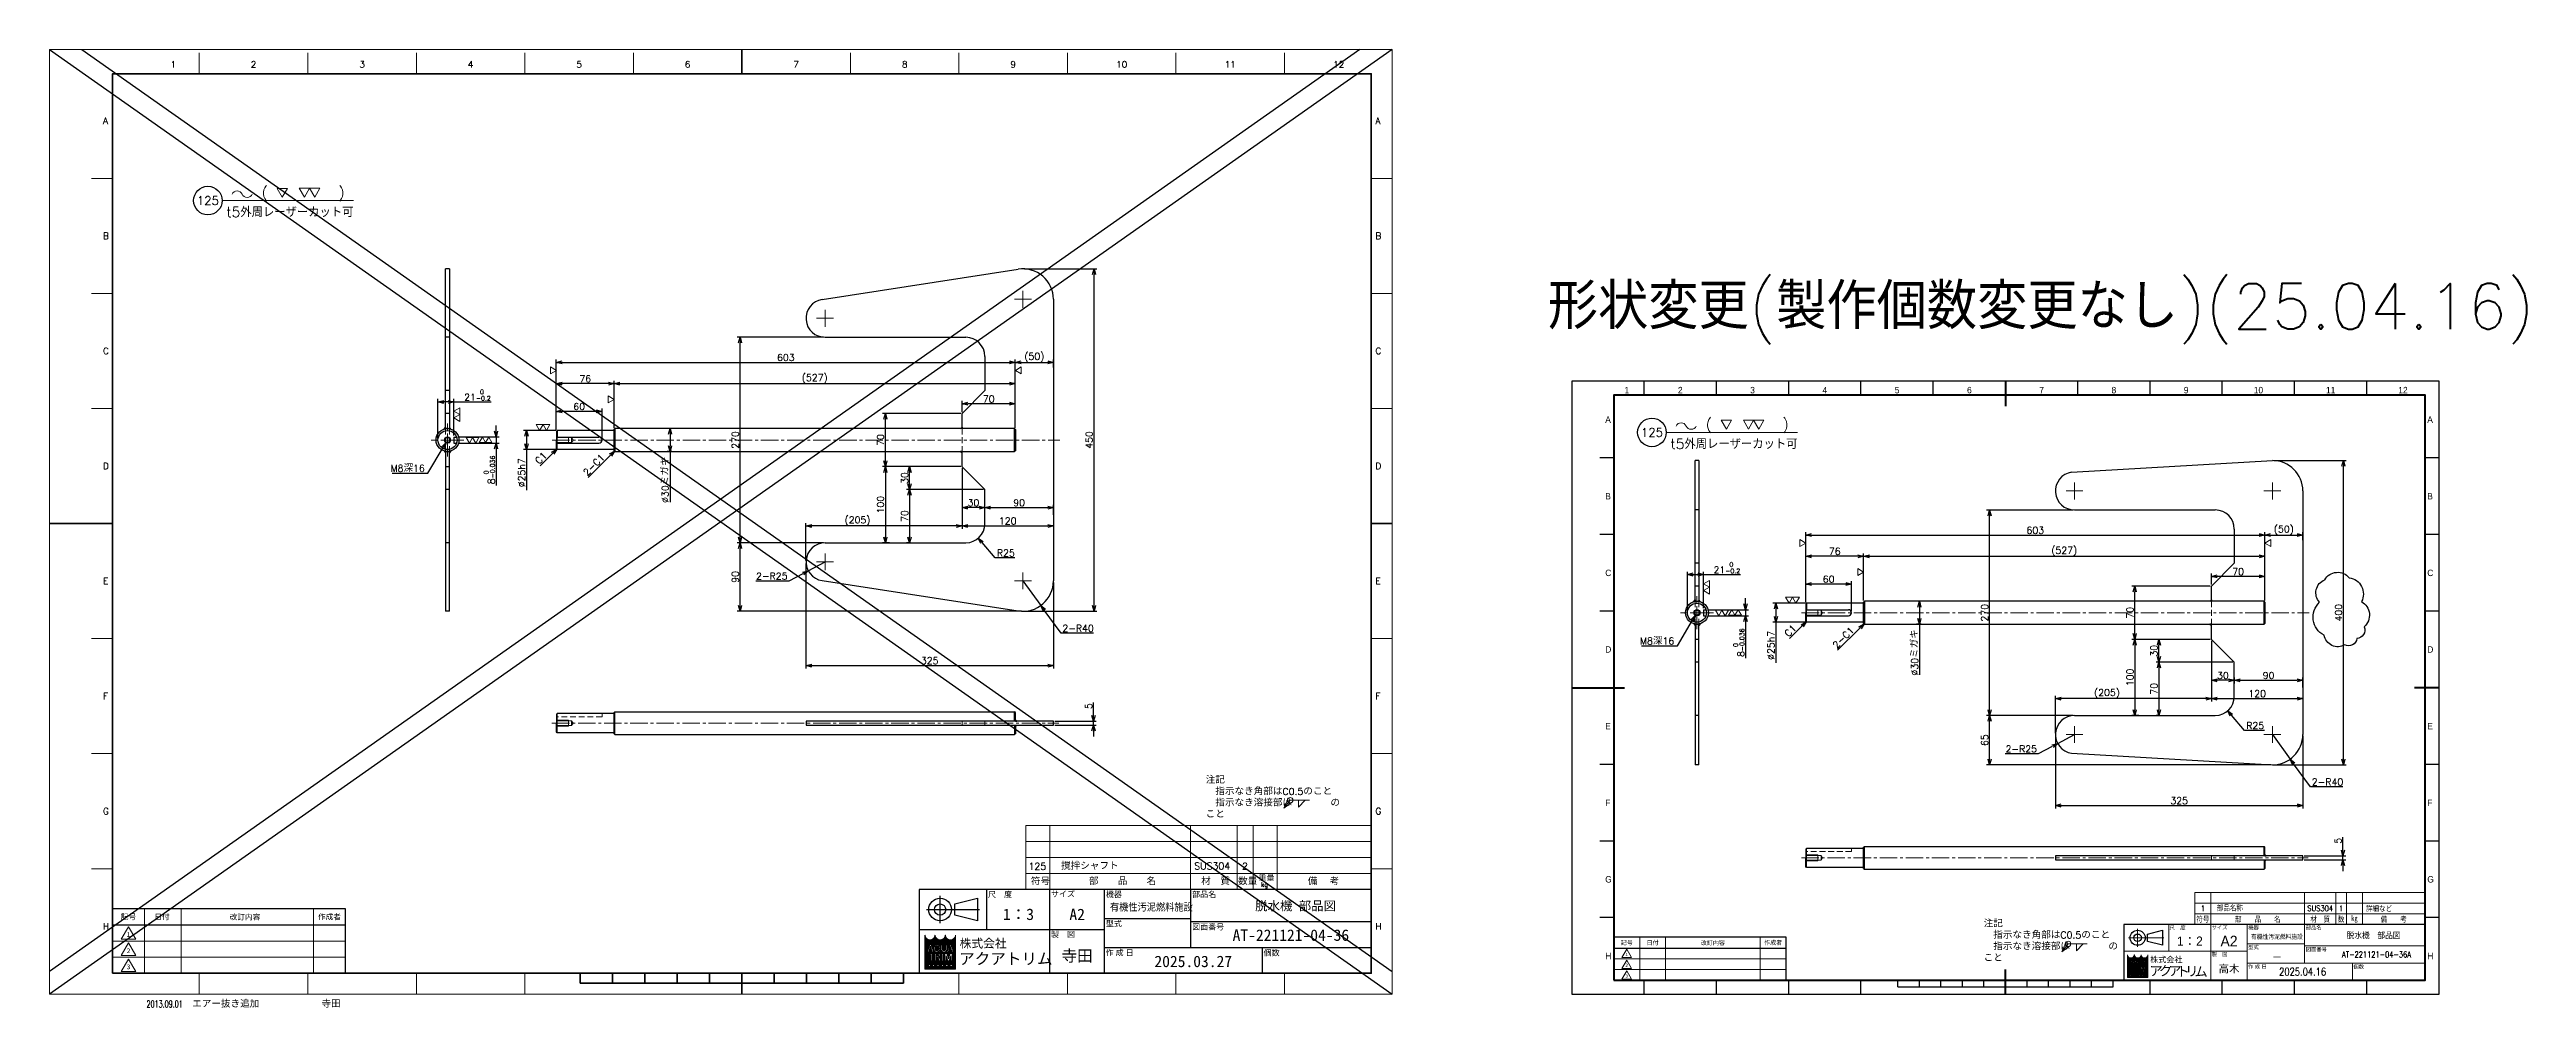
# Model space of a CAD drawing. Header units: millimetres. Extents: x 0 to 3254, y -17 to 1242.
import ezdxf
from ezdxf import colors
from ezdxf.entities.mleader import LeaderData, LeaderLine
from ezdxf.enums import TextEntityAlignment as Align
from ezdxf.math import Vec2, Vec3

# ---------------------------------------------------------------- set-up
doc = ezdxf.new("R2010")
doc.units = ezdxf.units.MM
doc.header["$LTSCALE"] = 1.2
doc.header["$PDMODE"] = 99
doc.header["$PDSIZE"] = 1
doc.linetypes.add('CENTER2', pattern=[28.575, 19.05, -3.175, 3.175, -3.175])
doc.linetypes.add('HIDDEN', pattern=[9.525, 6.35, -3.175])
for name, color, linetype, lineweight in [('01_NORMAL', 7, 'Continuous', 25), ('02_細線', 5, 'Continuous', 13), ('04_HIDDEN', 2, 'HIDDEN', 13), ('05_CENTER', 4, 'CENTER2', 13), ('07_TEXT', 3, 'Continuous', 13), ('08_DIM', 3, 'Continuous', 13), ('90_FRAME', 5, 'Continuous', 35), ('99_図枠', 7, 'Continuous', 40)]:
    doc.layers.add(name, color=color, linetype=linetype, lineweight=lineweight)
doc.layers.add('91_BLANK', color=5, linetype='Continuous', lineweight=0, plot=False)
doc.styles.add('KSS_TXT', font='txt.shx', dxfattribs={"bigfont": 'extfont2.shx'})
doc.styles.add('MS_G', font='MS Gothic.ttf')
doc.styles.get("Standard").update_dxf_attribs({"font": 'txt.shx', "bigfont": 'extfont2.shx'})
doc.styles.add('寸法用', font='simplex.shx', dxfattribs={"width": 0.8, "bigfont": '@extfont2.shx'})
doc.styles.add('表題用', font='MS PGothic.ttf')
doc.dimstyles.new('KSS_DIM', dxfattribs={"dimscale": 3, "dimtxt": 3, "dimasz": 2.5, "dimexe": 1.25, "dimexo": 0.625, "dimtad": 1, "dimdsep": 46, "dimtxsty": 'KSS_TXT', "dimblk": 'OPEN30', "dimcen": 0, "dimazin": 2, "dimtfac": 0.75, "dimtmove": 0, "dimatfit": 3, "dimldrblk": 'OPEN30', "dimfxl": 1.25, "dimtolj": 1, "dimarcsym": 0})
doc.dimstyles.new('KSS_DIM$3', dxfattribs={"dimscale": 3, "dimtxt": 3, "dimasz": 2.5, "dimexe": 1.25, "dimexo": 0.625, "dimtad": 1, "dimtih": 1, "dimtoh": 1, "dimdsep": 46, "dimtxsty": 'KSS_TXT', "dimblk": 'OPEN30', "dimcen": 0, "dimazin": 2, "dimtfac": 0.75, "dimtofl": 0, "dimtmove": 0, "dimatfit": 3, "dimldrblk": 'OPEN30', "dimfxl": 1.25, "dimtolj": 1, "dimarcsym": 0})
doc.dimstyles.new('KSS_DIM$4', dxfattribs={"dimscale": 3, "dimtxt": 3, "dimasz": 2.5, "dimexe": 1.25, "dimexo": 0.625, "dimtad": 1, "dimtih": 1, "dimtoh": 1, "dimdsep": 46, "dimtxsty": 'KSS_TXT', "dimblk": 'OPEN30', "dimcen": 0, "dimse1": 1, "dimazin": 2, "dimtfac": 0.75, "dimtofl": 0, "dimtmove": 0, "dimatfit": 3, "dimldrblk": 'OPEN30', "dimfxl": 1.25, "dimtolj": 1, "dimarcsym": 0})

msp = doc.modelspace()

# ---------------------------------------------------------------- texts
for tag, height, style, width, p in [('符号', 7.2, 'KSS_TXT', 0.85, (2828.993, 98.846)), ('1', 7.2, '寸法用', 0.9, (2828.993, 112.844)), ('部\u3000\u3000品\u3000\u3000名', 7.2, 'KSS_TXT', 0.85, (2901.076, 98.846)), ('SUS304', 7.2, 'KSS_TXT', 0.85, (2983.103, 112.844)), ('材\u3000質', 7.2, 'KSS_TXT', 0.85, (2983.103, 98.846)), ('数', 7.2, 'KSS_TXT', 0.85, (3010.544, 98.846)), ('1', 7.2, 'KSS_TXT', 0.85, (3010.544, 112.844)), ('㎏', 7.2, 'KSS_TXT', 0.85, (3028.042, 98.846)), ('詳細など', 7.2, 'KSS_TXT', 0.85, (3060.388, 112.844)), ('備\u3000\u3000考', 7.2, 'KSS_TXT', 0.85, (3079.724, 98.846)), ('有機性汚泥燃料施設', 6, '表題用', 0.9, (2926.245, 75.798)), ('脱水機\u3000部品図', 8, '表題用', 0.9, (3053.221, 77.704)), ('―', 8, 'KSS_TXT', 0.9, (2926.228, 49.911)), ('2025.04.16', 10, '寸法用', 0.8, (2960.006, 29.618)), ('AT-221121-04-36A', 8, '寸法用', 0.8, (3057.089, 52.246))]:
    msp.add_attdef(tag, text='', height=height, dxfattribs=dict(style=style, width=width)).set_placement(p, align=Align.MIDDLE)
at = {"style": 'KSS_TXT', "width": 0.85}
msp.add_attdef('部品名称', text='', height=7.2, dxfattribs=at).set_placement((2847.26, 112.844), align=Align.MIDDLE_LEFT)
at = {"style": '表題用'}
for tag, height, p in [('1：2', 12, (2811.885, 69.925)), ('高木', 10, (2863.292, 33.861))]:
    msp.add_attdef(tag, text='', height=height, dxfattribs=at).set_placement(p, align=Align.MIDDLE)
at = {"layer": '07_TEXT', "style": 'KSS_TXT'}
for p in [(278.79, 1047.025), (2175.926, 742.291)]:
    msp.add_text('( \u3000\u3000 \u3000  )', height=13.5, dxfattribs=at).set_placement(p)
at = {"layer": '07_TEXT', "ltscale": 2, "char_height": 9, "attachment_point": 1}
for insert in [(1518.98, 285.988), (2541.024, 97.222)]:
    msp.add_mtext_dynamic_manual_height_columns('注記\\P\u3000指示なき角部はC0.5のこと\\P\u3000指示なき溶接部は\u3000\u3000\u3000\u3000のこと', width=186.28562, gutter_width=15, heights=[0], dxfattribs=dict(at, insert=insert))
at = {"layer": '08_DIM', "style": 'KSS_TXT'}
for s, height, p in [('t5外周レーザーカット可', 13.5, (232.235, 1021.353)), ('形状変更(製作個数変更なし)(25.04.16)', 60, (1968.349, 874.285)), ('t5外周レーザーカット可', 13.5, (2129.37, 716.619))]:
    msp.add_text(s, height=height, dxfattribs=at).set_placement(p)
at = {"layer": '90_FRAME', "color": 0, "lineweight": 13, "style": 'KSS_TXT'}
for s, p in [('1', (162.682, 1215.249)), ('2', (268.044, 1215.249)), ('3', (410.612, 1215.249)), ('4', (553.18, 1215.249)), ('5', (695.748, 1215.249)), ('6', (838.316, 1215.249)), ('7', (980.884, 1215.249)), ('8', (1123.453, 1215.249)), ('9', (1266.021, 1215.249)), ('10', (1408.589, 1215.249)), ('11', (1551.157, 1215.249)), ('12', (1693.725, 1215.249))]:
    msp.add_text(s, height=8.52, dxfattribs=at).set_placement(p, align=Align.BOTTOM_CENTER)
for s, p in [('A', (70.199, 1147.902)), ('A', (1741.947, 1147.902)), ('B', (70.199, 996.678)), ('B', (1741.947, 996.678)), ('C', (70.199, 845.454)), ('C', (1741.947, 845.454)), ('D', (70.199, 694.23)), ('D', (1741.947, 694.23)), ('E', (70.199, 543.006)), ('E', (1741.947, 543.006)), ('F', (70.199, 391.782)), ('F', (1741.947, 391.782)), ('G', (70.199, 240.558)), ('G', (1741.947, 240.558)), ('H', (70.199, 89.334)), ('H', (1741.947, 89.334))]:
    msp.add_text(s, height=8.52, dxfattribs=at).set_placement(p, align=Align.MIDDLE_LEFT)
at = {"layer": '90_FRAME', "color": 3, "lineweight": 13}
for s, p in [('125', (1297.772, 168.167)), ('2', (1570.491, 168.318))]:
    msp.add_text(s, height=9, dxfattribs=at).set_placement(p, align=Align.MIDDLE_CENTER)
for s, height, p in [('撹拌シャフト', 9, (1328.925, 163.898)), ('SUS304', 9, (1503.9, 164.018)), ('符号', 9, (1289.209, 143.519)), ('部\u3000\u3000品\u3000\u3000名', 9, (1365.505, 143.846)), ('材\u3000質', 9, (1513.071, 143.738)), ('数量', 9, (1561.501, 143.67)), ('重量', 7.5, (1588.258, 148.578)), ('kg', 6, (1591.573, 141.24)), ('備  考', 9, (1653.04, 143.519)), ('エアー抜き追加', 9, (187.405, -17.392)), ('寺田', 9, (357.315, -17.392))]:
    msp.add_text(s, height=height, dxfattribs=at).set_placement(p)
at = {"layer": '90_FRAME', "color": 0, "style": '表題用'}
for s, p in [('尺\u3000度', (1232.904, 131.157)), ('サイズ', (1315.64, 131.716)), ('機器', (1387.819, 131.281)), ('部品名', (1501.105, 131.281)), ('製\u3000図', (1315.64, 78.681)), ('型式', (1387.819, 92.72)), ('図面番号', (1501.105, 88.477)), ('作 成 日', (1387.301, 54.624)), ('個数', (1594.969, 54.417))]:
    msp.add_text(s, height=7.5, dxfattribs=at).set_placement(p, align=Align.MIDDLE_LEFT)
for s, p in [('記号', (103.742, 101.735)), ('日付', (147.711, 101.735)), ('作成者', (367.742, 101.735))]:
    msp.add_text(s, height=7.2, dxfattribs=at).set_placement(p, align=Align.MIDDLE_CENTER)
at = {"layer": '90_FRAME', "color": 0}
for s, height, style, p in [('改訂内容', 7.2, '表題用', (256.742, 101.735)), ('A2', 15, 'MS_G', (1350.037, 104.918))]:
    msp.add_text(s, height=height, dxfattribs=dict(at, style=style)).set_placement(p, align=Align.MIDDLE)
at = {"layer": '90_FRAME', "color": 0, "style": 'MS_G', "width": 0.9}
msp.add_text('有機性汚泥燃料施設', height=9.6, dxfattribs=at).set_placement((1393.103, 109.737))
at = {"layer": '90_FRAME', "color": 0, "style": 'MS_G'}
for s, height, p in [('脱水機 部品図', 12, (1583.836, 110.167)), ('AT-221121-04-36', 15, (1554.25, 70.159)), ('2025.03.27', 15, (1451.534, 35.633))]:
    msp.add_text(s, height=height, dxfattribs=at).set_placement(p)
at = {"layer": '90_FRAME', "color": 0, "lineweight": 13, "style": 'MS_G'}
for s, p in [('1', (103.742, 78.4)), ('3', (103.742, 35.971)), ('2', (103.742, 57.185))]:
    msp.add_text(s, height=6.364, dxfattribs=at).set_placement(p, align=Align.MIDDLE)
at = {"layer": '90_FRAME', "color": 4, "style": 'MS_G'}
msp.add_text('株式会社', height=11.3412, dxfattribs=at).set_placement((1226.509, 66.858), align=Align.MIDDLE_CENTER)
msp.add_text('アクアトリム', height=15, dxfattribs=at).set_placement((1194.945, 39.159))
at = {"layer": '90_FRAME', "color": 3, "lineweight": 13, "width": 0.65}
msp.add_text('2013.09.01', height=9, dxfattribs=at).set_placement((127.43, -17.392))
at = {"layer": '90_FRAME', "color": 0, "style": 'MS_G'}
for tag, p in [('1：3', (1272.927, 104.918)), ('寺田', (1350.037, 50.821))]:
    msp.add_attdef(tag, text='', height=15, dxfattribs=at).set_placement(p, align=Align.MIDDLE)
at = {"layer": '99_図枠', "lineweight": 13, "style": '表題用'}
for s, height, p in [('1', 8.486, (2072.248, 787.174)), ('2', 8.486, (2142.411, 787.174)), ('3', 8.486, (2237.352, 787.174)), ('4', 8.486, (2332.293, 787.174)), ('5', 8.486, (2427.234, 787.174)), ('6', 8.486, (2522.175, 787.174)), ('7', 8.486, (2617.116, 787.174)), ('8', 8.486, (2712.057, 787.174)), ('9', 8.486, (2806.998, 787.174)), ('10', 8.4857, (2901.939, 787.174)), ('11', 8.4857, (2996.88, 787.174)), ('12', 8.4857, (3091.821, 787.174))]:
    msp.add_text(s, height=height, dxfattribs=at).set_placement(p, align=Align.BOTTOM_CENTER)
for s, p in [('A', (2043.786, 755.207)), ('A', (3123.735, 755.207)), ('B', (2043.786, 654.502)), ('B', (3123.735, 654.502)), ('C', (2043.786, 553.797)), ('C', (3123.735, 553.797)), ('D', (2043.786, 453.092)), ('D', (3123.735, 453.092)), ('E', (2043.786, 352.386)), ('E', (3123.735, 352.386)), ('F', (2043.786, 251.681)), ('F', (3123.735, 251.681)), ('G', (2043.786, 150.976)), ('G', (3123.735, 150.976)), ('H', (2043.786, 50.27)), ('H', (3123.735, 50.27))]:
    msp.add_text(s, height=8.486, dxfattribs=at).set_placement(p, align=Align.MIDDLE_LEFT)
at = {"layer": '99_図枠', "style": '表題用'}
for s, p in [('記号', (2072.072, 67.804)), ('日付', (2106.015, 67.804)), ('作成者', (2264.415, 67.804))]:
    msp.add_text(s, height=5.6571, dxfattribs=at).set_placement(p, align=Align.MIDDLE_CENTER)
for s, height, p in [('改訂内容', 5.6571, (2185.215, 67.804)), ('A2', 14, (2863.292, 69.925))]:
    msp.add_text(s, height=height, dxfattribs=at).set_placement(p, align=Align.MIDDLE)
for s, p in [('尺\u3000度', (2785.203, 87.418)), ('サイズ', (2840.36, 87.791)), ('機器', (2888.48, 87.501)), ('部品名', (2964.004, 87.501)), ('製\u3000図', (2840.36, 52.434)), ('作 成 日', (2888.135, 36.396)), ('型式', (2888.48, 61.793)), ('図面番号', (2964.004, 58.965)), ('個数', (3026.579, 36.258))]:
    msp.add_text(s, height=5, dxfattribs=at).set_placement(p, align=Align.MIDDLE_LEFT)
at = {"layer": '99_図枠', "lineweight": 13, "style": 'MS_G'}
for s, p in [('2', (2072.072, 38.104)), ('1', (2072.072, 52.246)), ('3', (2072.072, 23.961))]:
    msp.add_text(s, height=4.243, dxfattribs=at).set_placement(p, align=Align.MIDDLE)
at = {"layer": '99_図枠', "lineweight": 5, "style": 'MS_G'}
for s, height, p in [('株式会社', 7.5608, (2780.94, 45.453)), ('ア', 12.769, (2767.449, 30.729)), ('ク', 12.769, (2779.757, 30.729)), ('ア', 12.769, (2792.41, 30.729)), ('ト', 12.769, (2802.947, 30.192)), ('リ', 12.769, (2814.37, 30.46)), ('ム', 12.769, (2826.676, 29.654))]:
    msp.add_text(s, height=height, dxfattribs=at).set_placement(p, align=Align.MIDDLE_CENTER)

# ---------------------------------------------------------------- blocks, each defined once
blk = doc.blocks.new('AM_BALLOON1')
at = {"transparency": 16777216}
blk.add_circle((0, 0), 5, dxfattribs=at)
blk.add_attdef('B_NUMBER', text='', height=3, dxfattribs=at).set_placement((0, 0), align=Align.MIDDLE_CENTER)
blk = doc.blocks.new('_OPEN')
at = {"color": 0, "linetype": 'ByBlock'}
for p, q in [((-1, 0.17), (0, 0)), ((0, 0), (-1, -0.17)), ((0, 0), (-1, 0))]:
    blk.add_line(p, q, dxfattribs=at)
blk = doc.blocks.new('p1ba05')
for centre, start, end in [((-2.95, 0.29), 24.22764, 155.57578), ((0, 1.62), 204.22764, 335.57578)]:
    blk.add_arc(centre, 1.62, start, end)
blk = doc.blocks.new('p1ba01')
for p, q in [((0, 0), (-1.5, 2.6)), ((-1.5, 2.6), (1.5, 2.6)), ((1.5, 2.6), (0, 0))]:
    blk.add_line(p, q)
blk = doc.blocks.new('_Open30')
at = {"color": 0, "linetype": 'ByBlock', "lineweight": -2}
for p, q in [((-1, 0.27), (0, 0)), ((0, 0), (-1, -0.27)), ((0, 0), (-1, 0))]:
    blk.add_line(p, q, dxfattribs=at)
blk = doc.blocks.new('*D143')
at = {"layer": '08_DIM', "color": 0, "lineweight": -2, "transparency": 16777216}
for p, q in [((665.8, 741.7), (665.8, 769.8)), ((718.3, 766), (673.3, 766)), ((725.8, 730.2), (725.8, 769.8))]:
    blk.add_line(p, q, dxfattribs=at)
at = {"layer": 'Defpoints', "color": 0, "transparency": 16777216}
for p in [(665.8, 766), (665.8, 739.9), (725.8, 728.4)]:
    blk.add_point(p, dxfattribs=at)
at = {"layer": '08_DIM', "color": 0, "lineweight": -2, "transparency": 16777216, "xscale": 7.5, "yscale": 7.5, "zscale": 7.5, "rotation": 180}
blk.add_blockref('_Open30', (665.8, 766), dxfattribs=at)
at = {"layer": '08_DIM', "color": 0, "lineweight": -2, "transparency": 16777216, "xscale": 7.5, "yscale": 7.5, "zscale": 7.5}
blk.add_blockref('_Open30', (725.8, 766), dxfattribs=at)
at = {"layer": '08_DIM', "color": 0, "transparency": 16777216, "insert": (695.8, 772.4), "char_height": 9, "attachment_point": 5, "style": 'KSS_TXT'}
blk.add_mtext('\\A1;60', dxfattribs=at)
blk = doc.blocks.new('*D144')
at = {"layer": '08_DIM', "color": 0, "lineweight": -2, "transparency": 16777216}
for p, q in [((510.3, 730.2), (510.3, 782.3)), ((531.3, 734.2), (531.3, 782.3)), ((523.8, 778.5), (517.8, 778.5)), ((531.3, 778.5), (580.1, 778.5))]:
    blk.add_line(p, q, dxfattribs=at)
at = {"layer": 'Defpoints', "color": 0, "transparency": 16777216}
for p in [(510.3, 778.5), (510.3, 728.4), (531.3, 732.4)]:
    blk.add_point(p, dxfattribs=at)
at = {"layer": '08_DIM', "color": 0, "lineweight": -2, "transparency": 16777216, "xscale": 7.5, "yscale": 7.5, "zscale": 7.5, "rotation": 180}
blk.add_blockref('_Open30', (510.3, 778.5), dxfattribs=at)
at = {"layer": '08_DIM', "color": 0, "lineweight": -2, "transparency": 16777216, "xscale": 7.5, "yscale": 7.5, "zscale": 7.5}
blk.add_blockref('_Open30', (531.3, 778.5), dxfattribs=at)
at = {"layer": '08_DIM', "color": 0, "transparency": 16777216, "insert": (562.2, 787.4), "char_height": 9, "attachment_point": 5, "style": 'KSS_TXT'}
blk.add_mtext('21{\\H6.000000;\\S 0^ -0.2;}', dxfattribs=at)
blk = doc.blocks.new('*D145')
at = {"layer": '08_DIM', "color": 0, "lineweight": -2, "transparency": 16777216}
for p, q in [((536.5, 732.4), (590.5, 732.4)), ((536.5, 724.4), (590.5, 724.4)), ((586.7, 739.9), (586.7, 747.4)), ((586.7, 732.4), (586.7, 724.4)), ((586.7, 716.9), (586.7, 668.6))]:
    blk.add_line(p, q, dxfattribs=at)
at = {"layer": 'Defpoints', "color": 0, "transparency": 16777216}
for p in [(534.7, 732.4), (534.7, 724.4), (586.7, 724.4)]:
    blk.add_point(p, dxfattribs=at)
at = {"layer": '08_DIM', "color": 0, "lineweight": -2, "transparency": 16777216, "xscale": 7.5, "yscale": 7.5, "zscale": 7.5}
for p, rotation in [((586.7, 732.4), 270), ((586.7, 724.4), 90)]:
    blk.add_blockref('_Open30', p, dxfattribs=dict(at, rotation=rotation))
at = {"layer": '08_DIM', "color": 0, "transparency": 16777216, "insert": (577.8, 689), "char_height": 9, "attachment_point": 5, "rotation": 90, "style": 'KSS_TXT'}
blk.add_mtext('8{\\H6.000000;\\S 0^ -0.036;}', dxfattribs=at)
blk = doc.blocks.new('*D146')
at = {"layer": '08_DIM', "color": 0, "lineweight": -2, "transparency": 16777216}
for p, q in [((1017, 863.4), (903.5, 863.4)), ((907.2, 600.9), (907.2, 855.9)), ((1017, 593.4), (903.5, 593.4))]:
    blk.add_line(p, q, dxfattribs=at)
at = {"layer": 'Defpoints', "color": 0, "transparency": 16777216}
for p in [(907.2, 863.4), (1018.8, 863.4), (1018.8, 593.4)]:
    blk.add_point(p, dxfattribs=at)
at = {"layer": '08_DIM', "color": 0, "lineweight": -2, "transparency": 16777216, "xscale": 7.5, "yscale": 7.5, "zscale": 7.5}
for p, rotation in [((907.2, 863.4), 90), ((907.2, 593.4), 270)]:
    blk.add_blockref('_Open30', p, dxfattribs=dict(at, rotation=rotation))
at = {"layer": '08_DIM', "color": 0, "transparency": 16777216, "insert": (900.9, 728.4), "char_height": 9, "attachment_point": 5, "rotation": 90, "style": 'KSS_TXT'}
blk.add_mtext('\\A1;270', dxfattribs=at)
blk = doc.blocks.new('*D147')
at = {"layer": '08_DIM', "color": 0, "lineweight": -2, "transparency": 16777216}
for p, q in [((1017, 593.4), (903.5, 593.4)), ((907.2, 510.9), (907.2, 585.9)), ((1277, 503.4), (903.5, 503.4))]:
    blk.add_line(p, q, dxfattribs=at)
at = {"layer": 'Defpoints', "color": 0, "transparency": 16777216}
for p in [(907.2, 593.4), (1018.8, 593.4), (1278.8, 503.4)]:
    blk.add_point(p, dxfattribs=at)
at = {"layer": '08_DIM', "color": 0, "lineweight": -2, "transparency": 16777216, "xscale": 7.5, "yscale": 7.5, "zscale": 7.5}
for p, rotation in [((907.2, 593.4), 90), ((907.2, 503.4), 270)]:
    blk.add_blockref('_Open30', p, dxfattribs=dict(at, rotation=rotation))
at = {"layer": '08_DIM', "color": 0, "transparency": 16777216, "insert": (900.9, 548.4), "char_height": 9, "attachment_point": 5, "rotation": 90, "style": 'KSS_TXT'}
blk.add_mtext('\\A1;90', dxfattribs=at)
blk = doc.blocks.new('*D148')
at = {"layer": '08_DIM', "color": 0, "lineweight": -2, "transparency": 16777216}
for p, q in [((1320.7, 358.8), (1375.2, 358.8)), ((1371.5, 366.3), (1371.5, 383.5)), ((1371.5, 353.8), (1371.5, 358.8)), ((1320.7, 353.8), (1375.2, 353.8)), ((1371.5, 346.3), (1371.5, 338.8))]:
    blk.add_line(p, q, dxfattribs=at)
at = {"layer": 'Defpoints', "color": 0, "transparency": 16777216}
for p in [(1318.8, 358.8), (1371.5, 358.8), (1318.8, 353.8)]:
    blk.add_point(p, dxfattribs=at)
at = {"layer": '08_DIM', "color": 0, "lineweight": -2, "transparency": 16777216, "xscale": 7.5, "yscale": 7.5, "zscale": 7.5}
for p, rotation in [((1371.5, 358.8), 270), ((1371.5, 353.8), 90)]:
    blk.add_blockref('_Open30', p, dxfattribs=dict(at, rotation=rotation))
at = {"layer": '08_DIM', "color": 0, "transparency": 16777216, "insert": (1365.1, 378.6), "char_height": 9, "attachment_point": 5, "rotation": 90, "style": 'KSS_TXT'}
blk.add_mtext('\\A1;5', dxfattribs=at)
blk = doc.blocks.new('*D149')
at = {"layer": '08_DIM', "color": 0, "lineweight": -2, "transparency": 16777216}
for p, q in [((665.8, 741.7), (665.8, 834.1)), ((673.3, 830.4), (1261.3, 830.4)), ((1268.8, 744.2), (1268.8, 834.1))]:
    blk.add_line(p, q, dxfattribs=at)
at = {"layer": 'Defpoints', "color": 0, "transparency": 16777216}
for p in [(1268.8, 830.4), (665.8, 739.9), (1268.8, 742.4)]:
    blk.add_point(p, dxfattribs=at)
at = {"layer": '08_DIM', "color": 0, "lineweight": -2, "transparency": 16777216, "xscale": 7.5, "yscale": 7.5, "zscale": 7.5, "rotation": 180}
blk.add_blockref('_Open30', (665.8, 830.4), dxfattribs=at)
at = {"layer": '08_DIM', "color": 0, "lineweight": -2, "transparency": 16777216, "xscale": 7.5, "yscale": 7.5, "zscale": 7.5}
blk.add_blockref('_Open30', (1268.8, 830.4), dxfattribs=at)
at = {"layer": '08_DIM', "color": 0, "transparency": 16777216, "insert": (967.3, 836.8), "char_height": 9, "attachment_point": 5, "style": 'KSS_TXT'}
blk.add_mtext('\\A1;603', dxfattribs=at)
blk = doc.blocks.new('*D150')
at = {"layer": '08_DIM', "color": 0, "lineweight": -2, "transparency": 16777216}
for p, q in [((817.5, 743.4), (811.4, 743.4)), ((815.2, 735.9), (815.2, 720.9)), ((817.5, 713.4), (811.4, 713.4)), ((815.2, 713.4), (815.2, 646.6))]:
    blk.add_line(p, q, dxfattribs=at)
at = {"layer": 'Defpoints', "color": 0, "transparency": 16777216}
for p in [(819.4, 743.4), (815.2, 713.4), (819.4, 713.4)]:
    blk.add_point(p, dxfattribs=at)
at = {"layer": '08_DIM', "color": 0, "lineweight": -2, "transparency": 16777216, "xscale": 7.5, "yscale": 7.5, "zscale": 7.5}
for p, rotation in [((815.2, 743.4), 90), ((815.2, 713.4), 270)]:
    blk.add_blockref('_Open30', p, dxfattribs=dict(at, rotation=rotation))
at = {"layer": '08_DIM', "color": 0, "transparency": 16777216, "insert": (808.8, 676.2), "char_height": 9, "attachment_point": 5, "rotation": 90, "style": 'KSS_TXT'}
blk.add_mtext('\\A1;%%C30ミガキ', dxfattribs=at)
blk = doc.blocks.new('*D151')
at = {"layer": '08_DIM', "color": 0, "lineweight": -2, "transparency": 16777216}
for p, q in [((741.8, 744.2), (741.8, 806.3)), ((749.3, 802.5), (1261.3, 802.5)), ((1268.8, 744.2), (1268.8, 806.3))]:
    blk.add_line(p, q, dxfattribs=at)
at = {"layer": 'Defpoints', "color": 0, "transparency": 16777216}
for p in [(1268.8, 802.5), (741.8, 742.4), (1268.8, 742.4)]:
    blk.add_point(p, dxfattribs=at)
at = {"layer": '08_DIM', "color": 0, "lineweight": -2, "transparency": 16777216, "xscale": 7.5, "yscale": 7.5, "zscale": 7.5, "rotation": 180}
blk.add_blockref('_Open30', (741.8, 802.5), dxfattribs=at)
at = {"layer": '08_DIM', "color": 0, "lineweight": -2, "transparency": 16777216, "xscale": 7.5, "yscale": 7.5, "zscale": 7.5}
blk.add_blockref('_Open30', (1268.8, 802.5), dxfattribs=at)
at = {"layer": '08_DIM', "color": 0, "transparency": 16777216, "insert": (1005.3, 808.9), "char_height": 9, "attachment_point": 5, "style": 'KSS_TXT'}
blk.add_mtext('\\A1;(527)', dxfattribs=at)
blk = doc.blocks.new('*D152')
at = {"layer": '08_DIM', "color": 0, "lineweight": -2, "transparency": 16777216}
for p, q in [((665.8, 741.7), (665.8, 806.3)), ((734.3, 802.5), (673.3, 802.5)), ((741.8, 744.2), (741.8, 806.3))]:
    blk.add_line(p, q, dxfattribs=at)
at = {"layer": 'Defpoints', "color": 0, "transparency": 16777216}
for p in [(665.8, 802.5), (665.8, 739.9), (741.8, 742.4)]:
    blk.add_point(p, dxfattribs=at)
at = {"layer": '08_DIM', "color": 0, "lineweight": -2, "transparency": 16777216, "xscale": 7.5, "yscale": 7.5, "zscale": 7.5, "rotation": 180}
blk.add_blockref('_Open30', (665.8, 802.5), dxfattribs=at)
at = {"layer": '08_DIM', "color": 0, "lineweight": -2, "transparency": 16777216, "xscale": 7.5, "yscale": 7.5, "zscale": 7.5}
blk.add_blockref('_Open30', (741.8, 802.5), dxfattribs=at)
at = {"layer": '08_DIM', "color": 0, "transparency": 16777216, "insert": (703.8, 808.9), "char_height": 9, "attachment_point": 5, "style": 'KSS_TXT'}
blk.add_mtext('\\A1;76', dxfattribs=at)
blk = doc.blocks.new('*D153')
at = {"layer": '08_DIM', "color": 0, "lineweight": -2, "transparency": 16777216}
for p, q in [((993.8, 566.3), (993.8, 428.2)), ((1318.8, 541.3), (1318.8, 428.2)), ((1001.3, 431.9), (1311.3, 431.9))]:
    blk.add_line(p, q, dxfattribs=at)
at = {"layer": 'Defpoints', "color": 0, "transparency": 16777216}
for p in [(993.8, 568.1), (1318.8, 543.1), (1318.8, 431.9)]:
    blk.add_point(p, dxfattribs=at)
at = {"layer": '08_DIM', "color": 0, "lineweight": -2, "transparency": 16777216, "xscale": 7.5, "yscale": 7.5, "zscale": 7.5, "rotation": 180}
blk.add_blockref('_Open30', (993.8, 431.9), dxfattribs=at)
at = {"layer": '08_DIM', "color": 0, "lineweight": -2, "transparency": 16777216, "xscale": 7.5, "yscale": 7.5, "zscale": 7.5}
blk.add_blockref('_Open30', (1318.8, 431.9), dxfattribs=at)
at = {"layer": '08_DIM', "color": 0, "transparency": 16777216, "insert": (1156.3, 438.3), "char_height": 9, "attachment_point": 5, "style": 'KSS_TXT'}
blk.add_mtext('\\A1;325', dxfattribs=at)
blk = doc.blocks.new('*D154')
at = {"layer": '08_DIM', "color": 0, "lineweight": -2, "transparency": 16777216}
for p, q in [((665, 740.9), (622.8, 740.9)), ((626.6, 733.4), (626.6, 723.4)), ((665, 715.9), (622.8, 715.9)), ((626.6, 715.9), (626.6, 662.5))]:
    blk.add_line(p, q, dxfattribs=at)
at = {"layer": 'Defpoints', "color": 0, "transparency": 16777216}
for p in [(666.8, 740.9), (626.6, 715.9), (666.8, 715.9)]:
    blk.add_point(p, dxfattribs=at)
at = {"layer": '08_DIM', "color": 0, "lineweight": -2, "transparency": 16777216, "xscale": 7.5, "yscale": 7.5, "zscale": 7.5}
for p, rotation in [((626.6, 740.9), 90), ((626.6, 715.9), 270)]:
    blk.add_blockref('_Open30', p, dxfattribs=dict(at, rotation=rotation))
at = {"layer": '08_DIM', "color": 0, "transparency": 16777216, "insert": (620.2, 685.4), "char_height": 9, "attachment_point": 5, "rotation": 90, "style": 'KSS_TXT'}
blk.add_mtext('\\A1;%%C25h7', dxfattribs=at)
blk = doc.blocks.new('*D155')
at = {"layer": '08_DIM', "color": 0, "lineweight": -2, "transparency": 16777216}
blk.add_line((661, 711.1), (644.5, 694.5), dxfattribs=at)
at = {"layer": 'Defpoints', "color": 0, "transparency": 16777216}
for p in [(666.3, 716.4), (623.1, 673.1), (623.1, 673.1)]:
    blk.add_point(p, dxfattribs=at)
at = {"layer": '08_DIM', "color": 0, "lineweight": -2, "transparency": 16777216, "xscale": 7.5, "yscale": 7.5, "zscale": 7.5, "rotation": 44.99999999979165}
blk.add_blockref('_Open30', (666.3, 716.4), dxfattribs=at)
at = {"layer": '08_DIM', "color": 0, "transparency": 16777216, "insert": (645.6, 704.6), "char_height": 9, "attachment_point": 5, "rotation": 45, "style": 'KSS_TXT'}
blk.add_mtext('\\A1;C1', dxfattribs=at)
blk = doc.blocks.new('*D156')
at = {"layer": '08_DIM', "color": 0, "lineweight": -2, "transparency": 16777216}
blk.add_line((737, 708.6), (707.7, 679.2), dxfattribs=at)
at = {"layer": 'Defpoints', "color": 0, "transparency": 16777216}
for p in [(742.3, 713.9), (699.1, 670.6), (699.1, 670.6)]:
    blk.add_point(p, dxfattribs=at)
at = {"layer": '08_DIM', "color": 0, "lineweight": -2, "transparency": 16777216, "xscale": 7.5, "yscale": 7.5, "zscale": 7.5, "rotation": 44.99999999979165}
blk.add_blockref('_Open30', (742.3, 713.9), dxfattribs=at)
at = {"layer": '08_DIM', "color": 0, "transparency": 16777216, "insert": (715.1, 695.7), "char_height": 9, "attachment_point": 5, "rotation": 45, "style": 'KSS_TXT'}
blk.add_mtext('\\A1;2-C1', dxfattribs=at)
blk = doc.blocks.new('p1ba02')
for p, q in [((-1.5, 2.6), (1.5, 2.6)), ((0, 0), (-1.5, 2.6)), ((1.5, 2.6), (0, 0)), ((3, 0), (1.5, 2.6)), ((1.5, 2.6), (4.5, 2.6)), ((4.5, 2.6), (3, 0))]:
    blk.add_line(p, q)
blk = doc.blocks.new('Weld-line')
blk.add_line((0, 0), (1, 0))
blk = doc.blocks.new('Weld10-s5')
blk.add_circle((0, 0), 2)
blk = doc.blocks.new('Weld10-a1')
for p, q in [((5, 0), (0, 5)), ((0, 5), (0, 0)), ((0, 0), (5, 0))]:
    blk.add_line(p, q)
at = {"width": 0.9}
blk.add_attdef('S', text='', height=2.8, dxfattribs=at).set_placement((-2, 1), align=Align.RIGHT)
blk.add_attdef('L', (8, 1), '', height=2.8, dxfattribs=at)
blk = doc.blocks.new('*D157')
at = {"layer": '08_DIM', "color": 0, "lineweight": -2, "transparency": 16777216}
for p, q in [((497.2, 684.7), (517, 718.4)), ((450.1, 684.7), (497.2, 684.7))]:
    blk.add_line(p, q, dxfattribs=at)
at = {"layer": 'Defpoints', "color": 0, "transparency": 16777216}
for p in [(520.8, 724.9), (524.8, 731.8)]:
    blk.add_point(p, dxfattribs=at)
at = {"layer": '08_DIM', "color": 0, "lineweight": -2, "transparency": 16777216, "xscale": 7.5, "yscale": 7.5, "zscale": 7.5, "rotation": 59.63381885746851}
blk.add_blockref('_Open30', (520.8, 724.9), dxfattribs=at)
at = {"layer": '08_DIM', "color": 0, "transparency": 16777216, "insert": (470.5, 691.1), "char_height": 9, "attachment_point": 5, "style": 'KSS_TXT'}
blk.add_mtext('\\A1;M8深16', dxfattribs=at)
blk = doc.blocks.new('M8Tz_2_1')
at = {"color": 0}
for radius in [4, 3.25]:
    blk.add_circle((0, 0), radius, dxfattribs=at)
at = {"layer": '05_CENTER'}
for p, q in [((6.9, 0), (-6.9, 0)), ((0, -6.9), (0, 6.9))]:
    blk.add_line(p, q, dxfattribs=at)
blk = doc.blocks.new('*D160')
at = {"layer": '08_DIM', "color": 0, "lineweight": -2, "transparency": 16777216}
for p, q in [((1198.8, 691.5), (1198.8, 611.8)), ((993.8, 570.2), (993.8, 619.3)), ((1191.3, 615.5), (1001.3, 615.5))]:
    blk.add_line(p, q, dxfattribs=at)
at = {"layer": 'Defpoints', "color": 0, "transparency": 16777216}
for p in [(1198.8, 693.4), (993.8, 615.5), (993.8, 568.4)]:
    blk.add_point(p, dxfattribs=at)
at = {"layer": '08_DIM', "color": 0, "lineweight": -2, "transparency": 16777216, "xscale": 7.5, "yscale": 7.5, "zscale": 7.5, "rotation": 180}
blk.add_blockref('_Open30', (993.8, 615.5), dxfattribs=at)
at = {"layer": '08_DIM', "color": 0, "lineweight": -2, "transparency": 16777216, "xscale": 7.5, "yscale": 7.5, "zscale": 7.5}
blk.add_blockref('_Open30', (1198.8, 615.5), dxfattribs=at)
at = {"layer": '08_DIM', "color": 0, "transparency": 16777216, "insert": (1061.5, 621.9), "char_height": 9, "attachment_point": 5, "style": 'KSS_TXT'}
blk.add_mtext('\\A1;(205)', dxfattribs=at)
blk = doc.blocks.new('*D161')
at = {"layer": '08_DIM', "color": 0, "lineweight": -2, "transparency": 16777216}
for p, q in [((1198.8, 691.5), (1198.8, 635.7)), ((1221.3, 639.5), (1206.3, 639.5)), ((1228.8, 635.2), (1228.8, 643.2))]:
    blk.add_line(p, q, dxfattribs=at)
at = {"layer": 'Defpoints', "color": 0, "transparency": 16777216}
for p in [(1198.8, 693.4), (1198.8, 639.5), (1228.8, 633.4)]:
    blk.add_point(p, dxfattribs=at)
at = {"layer": '08_DIM', "color": 0, "lineweight": -2, "transparency": 16777216, "xscale": 7.5, "yscale": 7.5, "zscale": 7.5, "rotation": 180}
blk.add_blockref('_Open30', (1198.8, 639.5), dxfattribs=at)
at = {"layer": '08_DIM', "color": 0, "lineweight": -2, "transparency": 16777216, "xscale": 7.5, "yscale": 7.5, "zscale": 7.5}
blk.add_blockref('_Open30', (1228.8, 639.5), dxfattribs=at)
at = {"layer": '08_DIM', "color": 0, "transparency": 16777216, "insert": (1213.8, 645.9), "char_height": 9, "attachment_point": 5, "style": 'KSS_TXT'}
blk.add_mtext('\\A1;30', dxfattribs=at)
blk = doc.blocks.new('*D162')
at = {"layer": '08_DIM', "color": 0, "lineweight": -2, "transparency": 16777216}
for p, q in [((1198.8, 691.5), (1198.8, 611.8)), ((1206.3, 615.5), (1311.3, 615.5)), ((1318.8, 616.8), (1318.8, 611.8))]:
    blk.add_line(p, q, dxfattribs=at)
at = {"layer": 'Defpoints', "color": 0, "transparency": 16777216}
for p in [(1198.8, 693.4), (1318.8, 618.6), (1318.8, 615.5)]:
    blk.add_point(p, dxfattribs=at)
at = {"layer": '08_DIM', "color": 0, "lineweight": -2, "transparency": 16777216, "xscale": 7.5, "yscale": 7.5, "zscale": 7.5, "rotation": 180}
blk.add_blockref('_Open30', (1198.8, 615.5), dxfattribs=at)
at = {"layer": '08_DIM', "color": 0, "lineweight": -2, "transparency": 16777216, "xscale": 7.5, "yscale": 7.5, "zscale": 7.5}
blk.add_blockref('_Open30', (1318.8, 615.5), dxfattribs=at)
at = {"layer": '08_DIM', "color": 0, "transparency": 16777216, "insert": (1258.8, 621.9), "char_height": 9, "attachment_point": 5, "style": 'KSS_TXT'}
blk.add_mtext('\\A1;120', dxfattribs=at)
blk = doc.blocks.new('*D163')
at = {"layer": '08_DIM', "color": 0, "lineweight": -2, "transparency": 16777216}
for p, q in [((1197, 693.4), (1094.3, 693.4)), ((1098.1, 685.9), (1098.1, 600.9)), ((1103.5, 593.4), (1094.3, 593.4))]:
    blk.add_line(p, q, dxfattribs=at)
at = {"layer": 'Defpoints', "color": 0, "transparency": 16777216}
for p in [(1198.8, 693.4), (1098.1, 593.4), (1105.4, 593.4)]:
    blk.add_point(p, dxfattribs=at)
at = {"layer": '08_DIM', "color": 0, "lineweight": -2, "transparency": 16777216, "xscale": 7.5, "yscale": 7.5, "zscale": 7.5}
for p, rotation in [((1098.1, 693.4), 90), ((1098.1, 593.4), 270)]:
    blk.add_blockref('_Open30', p, dxfattribs=dict(at, rotation=rotation))
at = {"layer": '08_DIM', "color": 0, "transparency": 16777216, "insert": (1091.7, 643.4), "char_height": 9, "attachment_point": 5, "rotation": 90, "style": 'KSS_TXT'}
blk.add_mtext('\\A1;100', dxfattribs=at)
blk = doc.blocks.new('*D164')
at = {"layer": '08_DIM', "color": 0, "lineweight": -2, "transparency": 16777216}
for p, q in [((1197, 763.4), (1094.3, 763.4)), ((1098.1, 700.9), (1098.1, 755.9)), ((1197, 693.4), (1094.3, 693.4))]:
    blk.add_line(p, q, dxfattribs=at)
at = {"layer": 'Defpoints', "color": 0, "transparency": 16777216}
for p in [(1098.1, 763.4), (1198.8, 763.4), (1198.8, 693.4)]:
    blk.add_point(p, dxfattribs=at)
at = {"layer": '08_DIM', "color": 0, "lineweight": -2, "transparency": 16777216, "xscale": 7.5, "yscale": 7.5, "zscale": 7.5}
for p, rotation in [((1098.1, 763.4), 90), ((1098.1, 693.4), 270)]:
    blk.add_blockref('_Open30', p, dxfattribs=dict(at, rotation=rotation))
at = {"layer": '08_DIM', "color": 0, "transparency": 16777216, "insert": (1091.7, 728.4), "char_height": 9, "attachment_point": 5, "rotation": 90, "style": 'KSS_TXT'}
blk.add_mtext('\\A1;70', dxfattribs=at)
blk = doc.blocks.new('*D165')
at = {"layer": '08_DIM', "color": 0, "lineweight": -2, "transparency": 16777216}
for p, q in [((1197, 693.4), (1126, 693.4)), ((1129.8, 670.9), (1129.8, 685.9)), ((1227, 663.4), (1126, 663.4))]:
    blk.add_line(p, q, dxfattribs=at)
at = {"layer": 'Defpoints', "color": 0, "transparency": 16777216}
for p in [(1129.8, 693.4), (1198.8, 693.4), (1228.8, 663.4)]:
    blk.add_point(p, dxfattribs=at)
at = {"layer": '08_DIM', "color": 0, "lineweight": -2, "transparency": 16777216, "xscale": 7.5, "yscale": 7.5, "zscale": 7.5}
for p, rotation in [((1129.8, 693.4), 90), ((1129.8, 663.4), 270)]:
    blk.add_blockref('_Open30', p, dxfattribs=dict(at, rotation=rotation))
at = {"layer": '08_DIM', "color": 0, "transparency": 16777216, "insert": (1123.4, 678.4), "char_height": 9, "attachment_point": 5, "rotation": 90, "style": 'KSS_TXT'}
blk.add_mtext('\\A1;30', dxfattribs=at)
blk = doc.blocks.new('*D166')
at = {"layer": '08_DIM', "color": 0, "lineweight": -2, "transparency": 16777216}
for p, q in [((1227, 663.4), (1126, 663.4)), ((1129.8, 655.9), (1129.8, 600.9)), ((1131.1, 593.4), (1126, 593.4))]:
    blk.add_line(p, q, dxfattribs=at)
at = {"layer": 'Defpoints', "color": 0, "transparency": 16777216}
for p in [(1228.8, 663.4), (1129.8, 593.4), (1132.9, 593.4)]:
    blk.add_point(p, dxfattribs=at)
at = {"layer": '08_DIM', "color": 0, "lineweight": -2, "transparency": 16777216, "xscale": 7.5, "yscale": 7.5, "zscale": 7.5}
for p, rotation in [((1129.8, 663.4), 90), ((1129.8, 593.4), 270)]:
    blk.add_blockref('_Open30', p, dxfattribs=dict(at, rotation=rotation))
at = {"layer": '08_DIM', "color": 0, "transparency": 16777216, "insert": (1123.4, 628.4), "char_height": 9, "attachment_point": 5, "rotation": 90, "style": 'KSS_TXT'}
blk.add_mtext('\\A1;70', dxfattribs=at)
blk = doc.blocks.new('*D167')
at = {"layer": '08_DIM', "color": 0, "lineweight": -2, "transparency": 16777216}
for p, q in [((1228.8, 635.2), (1228.8, 643.2)), ((1236.3, 639.5), (1311.3, 639.5)), ((1318.8, 630.2), (1318.8, 643.2))]:
    blk.add_line(p, q, dxfattribs=at)
at = {"layer": 'Defpoints', "color": 0, "transparency": 16777216}
for p in [(1228.8, 633.4), (1318.8, 639.5), (1318.8, 628.4)]:
    blk.add_point(p, dxfattribs=at)
at = {"layer": '08_DIM', "color": 0, "lineweight": -2, "transparency": 16777216, "xscale": 7.5, "yscale": 7.5, "zscale": 7.5, "rotation": 180}
blk.add_blockref('_Open30', (1228.8, 639.5), dxfattribs=at)
at = {"layer": '08_DIM', "color": 0, "lineweight": -2, "transparency": 16777216, "xscale": 7.5, "yscale": 7.5, "zscale": 7.5}
blk.add_blockref('_Open30', (1318.8, 639.5), dxfattribs=at)
at = {"layer": '08_DIM', "color": 0, "transparency": 16777216, "insert": (1273.8, 645.9), "char_height": 9, "attachment_point": 5, "style": 'KSS_TXT'}
blk.add_mtext('\\A1;90', dxfattribs=at)
blk = doc.blocks.new('*D168')
at = {"layer": '08_DIM', "color": 0, "lineweight": -2, "transparency": 16777216}
for p, q in [((1268.8, 744.2), (1268.8, 834.1)), ((1276.3, 830.4), (1311.3, 830.4)), ((1318.8, 823.7), (1318.8, 834.1))]:
    blk.add_line(p, q, dxfattribs=at)
at = {"layer": 'Defpoints', "color": 0, "transparency": 16777216}
for p in [(1318.8, 830.4), (1318.8, 821.9), (1268.8, 742.4)]:
    blk.add_point(p, dxfattribs=at)
at = {"layer": '08_DIM', "color": 0, "lineweight": -2, "transparency": 16777216, "xscale": 7.5, "yscale": 7.5, "zscale": 7.5, "rotation": 180}
blk.add_blockref('_Open30', (1268.8, 830.4), dxfattribs=at)
at = {"layer": '08_DIM', "color": 0, "lineweight": -2, "transparency": 16777216, "xscale": 7.5, "yscale": 7.5, "zscale": 7.5}
blk.add_blockref('_Open30', (1318.8, 830.4), dxfattribs=at)
at = {"layer": '08_DIM', "color": 0, "transparency": 16777216, "insert": (1293.8, 836.8), "char_height": 9, "attachment_point": 5, "style": 'KSS_TXT'}
blk.add_mtext('\\A1;(50)', dxfattribs=at)
blk = doc.blocks.new('*D169')
at = {"layer": '08_DIM', "color": 0, "lineweight": -2, "transparency": 16777216}
for p, q in [((1280.7, 953.4), (1375.9, 953.4)), ((1372.2, 510.9), (1372.2, 945.9)), ((1280.7, 503.4), (1375.9, 503.4))]:
    blk.add_line(p, q, dxfattribs=at)
at = {"layer": 'Defpoints', "color": 0, "transparency": 16777216}
for p in [(1278.8, 953.4), (1372.2, 953.4), (1278.8, 503.4)]:
    blk.add_point(p, dxfattribs=at)
at = {"layer": '08_DIM', "color": 0, "lineweight": -2, "transparency": 16777216, "xscale": 7.5, "yscale": 7.5, "zscale": 7.5}
for p, rotation in [((1372.2, 953.4), 90), ((1372.2, 503.4), 270)]:
    blk.add_blockref('_Open30', p, dxfattribs=dict(at, rotation=rotation))
at = {"layer": '08_DIM', "color": 0, "transparency": 16777216, "insert": (1365.8, 728.4), "char_height": 9, "attachment_point": 5, "rotation": 90, "style": 'KSS_TXT'}
blk.add_mtext('\\A1;450', dxfattribs=at)
blk = doc.blocks.new('*D170')
at = {"layer": '08_DIM', "color": 0, "lineweight": -2, "transparency": 16777216}
for p, q in [((1198.8, 765.2), (1198.8, 779.8)), ((1261.3, 776), (1206.3, 776)), ((1268.8, 744.2), (1268.8, 779.8))]:
    blk.add_line(p, q, dxfattribs=at)
at = {"layer": 'Defpoints', "color": 0, "transparency": 16777216}
for p in [(1198.8, 776), (1198.8, 763.4), (1268.8, 742.4)]:
    blk.add_point(p, dxfattribs=at)
at = {"layer": '08_DIM', "color": 0, "lineweight": -2, "transparency": 16777216, "xscale": 7.5, "yscale": 7.5, "zscale": 7.5, "rotation": 180}
blk.add_blockref('_Open30', (1198.8, 776), dxfattribs=at)
at = {"layer": '08_DIM', "color": 0, "lineweight": -2, "transparency": 16777216, "xscale": 7.5, "yscale": 7.5, "zscale": 7.5}
blk.add_blockref('_Open30', (1268.8, 776), dxfattribs=at)
at = {"layer": '08_DIM', "color": 0, "transparency": 16777216, "insert": (1233.8, 782.4), "char_height": 9, "attachment_point": 5, "style": 'KSS_TXT'}
blk.add_mtext('\\A1;70', dxfattribs=at)
blk = doc.blocks.new('*D171')
at = {"layer": '08_DIM', "color": 0, "lineweight": -2, "transparency": 16777216}
for p, q in [((1329, 474.4), (1306.8, 504.9)), ((1371.7, 474.4), (1329, 474.4))]:
    blk.add_line(p, q, dxfattribs=at)
at = {"layer": 'Defpoints', "color": 0, "transparency": 16777216}
for p in [(1278.8, 543.4), (1302.4, 511)]:
    blk.add_point(p, dxfattribs=at)
at = {"layer": '08_DIM', "color": 0, "lineweight": -2, "transparency": 16777216, "xscale": 7.5, "yscale": 7.5, "zscale": 7.5, "rotation": 126.0367919737459}
blk.add_blockref('_Open30', (1302.4, 511), dxfattribs=at)
at = {"layer": '08_DIM', "color": 0, "transparency": 16777216, "insert": (1351.3, 480.8), "char_height": 9, "attachment_point": 5, "style": 'KSS_TXT'}
blk.add_mtext('\\A1;\\A1;2-R40', dxfattribs=at)
blk = doc.blocks.new('*D172')
at = {"layer": '08_DIM', "color": 0, "lineweight": -2, "transparency": 16777216}
for p, q in [((927.9, 543.1), (971.8, 543.1)), ((971.8, 543.1), (990.2, 553))]:
    blk.add_line(p, q, dxfattribs=at)
at = {"layer": 'Defpoints', "color": 0, "transparency": 16777216}
for p in [(996.8, 556.5), (1018.8, 568.4)]:
    blk.add_point(p, dxfattribs=at)
at = {"layer": '08_DIM', "color": 0, "lineweight": -2, "transparency": 16777216, "xscale": 7.5, "yscale": 7.5, "zscale": 7.5, "rotation": 28.22911524773054}
blk.add_blockref('_Open30', (996.8, 556.5), dxfattribs=at)
at = {"layer": '08_DIM', "color": 0, "transparency": 16777216, "insert": (948.9, 549.5), "char_height": 9, "attachment_point": 5, "style": 'KSS_TXT'}
blk.add_mtext('\\A1;\\A1;2-R25', dxfattribs=at)
blk = doc.blocks.new('*D173')
at = {"layer": '08_DIM', "color": 0, "lineweight": -2, "transparency": 16777216}
for p, q in [((1242.4, 573.7), (1225.1, 593.7)), ((1268.3, 573.7), (1242.4, 573.7))]:
    blk.add_line(p, q, dxfattribs=at)
at = {"layer": 'Defpoints', "color": 0, "transparency": 16777216}
for p in [(1203.8, 618.4), (1220.2, 599.4)]:
    blk.add_point(p, dxfattribs=at)
at = {"layer": '08_DIM', "color": 0, "lineweight": -2, "transparency": 16777216, "xscale": 7.5, "yscale": 7.5, "zscale": 7.5, "rotation": 130.7789212035434}
blk.add_blockref('_Open30', (1220.2, 599.4), dxfattribs=at)
at = {"layer": '08_DIM', "color": 0, "transparency": 16777216, "insert": (1256.3, 580), "char_height": 9, "attachment_point": 5, "style": 'KSS_TXT'}
blk.add_mtext('\\A1;R25', dxfattribs=at)
blk = doc.blocks.new('*D174')
at = {"layer": '08_DIM', "color": 0, "lineweight": -2, "transparency": 16777216}
for p, q in [((2307.3, 514.8), (2307.3, 542.9)), ((2359.8, 539.1), (2314.8, 539.1)), ((2367.3, 503.3), (2367.3, 542.9))]:
    blk.add_line(p, q, dxfattribs=at)
at = {"layer": 'Defpoints', "color": 0, "transparency": 16777216}
for p in [(2307.3, 539.1), (2307.3, 512.9), (2367.3, 501.4)]:
    blk.add_point(p, dxfattribs=at)
at = {"layer": '08_DIM', "color": 0, "lineweight": -2, "transparency": 16777216, "xscale": 7.5, "yscale": 7.5, "zscale": 7.5, "rotation": 180}
blk.add_blockref('_Open30', (2307.3, 539.1), dxfattribs=at)
at = {"layer": '08_DIM', "color": 0, "lineweight": -2, "transparency": 16777216, "xscale": 7.5, "yscale": 7.5, "zscale": 7.5}
blk.add_blockref('_Open30', (2367.3, 539.1), dxfattribs=at)
at = {"layer": '08_DIM', "color": 0, "transparency": 16777216, "insert": (2337.3, 545.5), "char_height": 9, "attachment_point": 5, "style": 'KSS_TXT'}
blk.add_mtext('\\A1;60', dxfattribs=at)
blk = doc.blocks.new('*D175')
at = {"layer": '08_DIM', "color": 0, "lineweight": -2, "transparency": 16777216}
for p, q in [((2151.8, 503.3), (2151.8, 555.3)), ((2172.8, 507.3), (2172.8, 555.3)), ((2159.3, 551.6), (2165.3, 551.6)), ((2172.8, 551.6), (2221.5, 551.6))]:
    blk.add_line(p, q, dxfattribs=at)
at = {"layer": 'Defpoints', "color": 0, "transparency": 16777216}
for p in [(2151.8, 551.6), (2151.8, 501.4), (2172.8, 505.4)]:
    blk.add_point(p, dxfattribs=at)
at = {"layer": '08_DIM', "color": 0, "lineweight": -2, "transparency": 16777216, "xscale": 7.5, "yscale": 7.5, "zscale": 7.5, "rotation": 180}
blk.add_blockref('_Open30', (2151.8, 551.6), dxfattribs=at)
at = {"layer": '08_DIM', "color": 0, "lineweight": -2, "transparency": 16777216, "xscale": 7.5, "yscale": 7.5, "zscale": 7.5}
blk.add_blockref('_Open30', (2172.8, 551.6), dxfattribs=at)
at = {"layer": '08_DIM', "color": 0, "transparency": 16777216, "insert": (2203.6, 560.5), "char_height": 9, "attachment_point": 5, "style": 'KSS_TXT'}
blk.add_mtext('21{\\H6;\\S 0^ -0.2;}', dxfattribs=at)
blk = doc.blocks.new('*D176')
at = {"layer": '08_DIM', "color": 0, "lineweight": -2, "transparency": 16777216}
for p, q in [((2178, 505.4), (2231.9, 505.4)), ((2178, 497.4), (2231.9, 497.4)), ((2228.1, 512.9), (2228.1, 520.4)), ((2228.1, 505.4), (2228.1, 497.4)), ((2228.1, 489.9), (2228.1, 441.7))]:
    blk.add_line(p, q, dxfattribs=at)
at = {"layer": 'Defpoints', "color": 0, "transparency": 16777216}
for p in [(2176.1, 505.4), (2176.1, 497.4), (2228.1, 497.4)]:
    blk.add_point(p, dxfattribs=at)
at = {"layer": '08_DIM', "color": 0, "lineweight": -2, "transparency": 16777216, "xscale": 7.5, "yscale": 7.5, "zscale": 7.5}
for p, rotation in [((2228.1, 505.4), 270), ((2228.1, 497.4), 90)]:
    blk.add_blockref('_Open30', p, dxfattribs=dict(at, rotation=rotation))
at = {"layer": '08_DIM', "color": 0, "transparency": 16777216, "insert": (2219.3, 462), "char_height": 9, "attachment_point": 5, "rotation": 90, "style": 'KSS_TXT'}
blk.add_mtext('8{\\H6;\\S 0^ -0.036;}', dxfattribs=at)
blk = doc.blocks.new('*D177')
at = {"layer": '08_DIM', "color": 0, "lineweight": -2, "transparency": 16777216}
for p, q in [((2658.4, 636.4), (2544.9, 636.4)), ((2548.7, 373.9), (2548.7, 628.9)), ((2658.4, 366.4), (2544.9, 366.4))]:
    blk.add_line(p, q, dxfattribs=at)
at = {"layer": 'Defpoints', "color": 0, "transparency": 16777216}
for p in [(2548.7, 636.4), (2660.3, 636.4), (2660.3, 366.4)]:
    blk.add_point(p, dxfattribs=at)
at = {"layer": '08_DIM', "color": 0, "lineweight": -2, "transparency": 16777216, "xscale": 7.5, "yscale": 7.5, "zscale": 7.5}
for p, rotation in [((2548.7, 636.4), 90), ((2548.7, 366.4), 270)]:
    blk.add_blockref('_Open30', p, dxfattribs=dict(at, rotation=rotation))
at = {"layer": '08_DIM', "color": 0, "transparency": 16777216, "insert": (2542.3, 501.4), "char_height": 9, "attachment_point": 5, "rotation": 90, "style": 'KSS_TXT'}
blk.add_mtext('\\A1;270', dxfattribs=at)
blk = doc.blocks.new('*D178')
at = {"layer": '08_DIM', "color": 0, "lineweight": -2, "transparency": 16777216}
for p, q in [((2658.4, 366.4), (2544.9, 366.4)), ((2548.7, 308.9), (2548.7, 358.9)), ((2918.4, 301.4), (2544.9, 301.4))]:
    blk.add_line(p, q, dxfattribs=at)
at = {"layer": 'Defpoints', "color": 0, "transparency": 16777216}
for p in [(2548.7, 366.4), (2660.3, 366.4), (2920.3, 301.4)]:
    blk.add_point(p, dxfattribs=at)
at = {"layer": '08_DIM', "color": 0, "lineweight": -2, "transparency": 16777216, "xscale": 7.5, "yscale": 7.5, "zscale": 7.5}
for p, rotation in [((2548.7, 366.4), 90), ((2548.7, 301.4), 270)]:
    blk.add_blockref('_Open30', p, dxfattribs=dict(at, rotation=rotation))
at = {"layer": '08_DIM', "color": 0, "transparency": 16777216, "insert": (2542.3, 333.9), "char_height": 9, "attachment_point": 5, "rotation": 90, "style": 'KSS_TXT'}
blk.add_mtext('\\A1;65', dxfattribs=at)
blk = doc.blocks.new('*D179')
at = {"layer": '08_DIM', "color": 0, "lineweight": -2, "transparency": 16777216}
for p, q in [((3012.9, 189.2), (3012.9, 206.5)), ((2962.2, 181.7), (3016.7, 181.7)), ((2962.2, 176.7), (3016.7, 176.7)), ((3012.9, 176.7), (3012.9, 181.7)), ((3012.9, 169.2), (3012.9, 161.7))]:
    blk.add_line(p, q, dxfattribs=at)
at = {"layer": 'Defpoints', "color": 0, "transparency": 16777216}
for p in [(2960.3, 181.7), (2960.3, 176.7), (3012.9, 181.7)]:
    blk.add_point(p, dxfattribs=at)
at = {"layer": '08_DIM', "color": 0, "lineweight": -2, "transparency": 16777216, "xscale": 7.5, "yscale": 7.5, "zscale": 7.5}
for p, rotation in [((3012.9, 181.7), 270), ((3012.9, 176.7), 90)]:
    blk.add_blockref('_Open30', p, dxfattribs=dict(at, rotation=rotation))
at = {"layer": '08_DIM', "color": 0, "transparency": 16777216, "insert": (3006.6, 201.6), "char_height": 9, "attachment_point": 5, "rotation": 90, "style": 'KSS_TXT'}
blk.add_mtext('\\A1;5', dxfattribs=at)
blk = doc.blocks.new('*D180')
at = {"layer": '08_DIM', "color": 0, "lineweight": -2, "transparency": 16777216}
for p, q in [((2307.3, 514.8), (2307.3, 607.2)), ((2314.8, 603.4), (2902.8, 603.4)), ((2910.3, 517.3), (2910.3, 607.2))]:
    blk.add_line(p, q, dxfattribs=at)
at = {"layer": 'Defpoints', "color": 0, "transparency": 16777216}
for p in [(2910.3, 603.4), (2307.3, 512.9), (2910.3, 515.4)]:
    blk.add_point(p, dxfattribs=at)
at = {"layer": '08_DIM', "color": 0, "lineweight": -2, "transparency": 16777216, "xscale": 7.5, "yscale": 7.5, "zscale": 7.5, "rotation": 180}
blk.add_blockref('_Open30', (2307.3, 603.4), dxfattribs=at)
at = {"layer": '08_DIM', "color": 0, "lineweight": -2, "transparency": 16777216, "xscale": 7.5, "yscale": 7.5, "zscale": 7.5}
blk.add_blockref('_Open30', (2910.3, 603.4), dxfattribs=at)
at = {"layer": '08_DIM', "color": 0, "transparency": 16777216, "insert": (2608.8, 609.8), "char_height": 9, "attachment_point": 5, "style": 'KSS_TXT'}
blk.add_mtext('\\A1;603', dxfattribs=at)
blk = doc.blocks.new('*D181')
at = {"layer": '08_DIM', "color": 0, "lineweight": -2, "transparency": 16777216}
for p, q in [((2459, 516.4), (2452.9, 516.4)), ((2456.6, 508.9), (2456.6, 493.9)), ((2459, 486.4), (2452.9, 486.4)), ((2456.6, 486.4), (2456.6, 419.7))]:
    blk.add_line(p, q, dxfattribs=at)
at = {"layer": 'Defpoints', "color": 0, "transparency": 16777216}
for p in [(2460.9, 516.4), (2456.6, 486.4), (2460.9, 486.4)]:
    blk.add_point(p, dxfattribs=at)
at = {"layer": '08_DIM', "color": 0, "lineweight": -2, "transparency": 16777216, "xscale": 7.5, "yscale": 7.5, "zscale": 7.5}
for p, rotation in [((2456.6, 516.4), 90), ((2456.6, 486.4), 270)]:
    blk.add_blockref('_Open30', p, dxfattribs=dict(at, rotation=rotation))
at = {"layer": '08_DIM', "color": 0, "transparency": 16777216, "insert": (2450.2, 449.3), "char_height": 9, "attachment_point": 5, "rotation": 90, "style": 'KSS_TXT'}
blk.add_mtext('\\A1;%%C30ミガキ', dxfattribs=at)
blk = doc.blocks.new('*D182')
at = {"layer": '08_DIM', "color": 0, "lineweight": -2, "transparency": 16777216}
for p, q in [((2383.3, 517.3), (2383.3, 579.3)), ((2390.8, 575.6), (2902.8, 575.6)), ((2910.3, 517.3), (2910.3, 579.3))]:
    blk.add_line(p, q, dxfattribs=at)
at = {"layer": 'Defpoints', "color": 0, "transparency": 16777216}
for p in [(2910.3, 575.6), (2383.3, 515.4), (2910.3, 515.4)]:
    blk.add_point(p, dxfattribs=at)
at = {"layer": '08_DIM', "color": 0, "lineweight": -2, "transparency": 16777216, "xscale": 7.5, "yscale": 7.5, "zscale": 7.5, "rotation": 180}
blk.add_blockref('_Open30', (2383.3, 575.6), dxfattribs=at)
at = {"layer": '08_DIM', "color": 0, "lineweight": -2, "transparency": 16777216, "xscale": 7.5, "yscale": 7.5, "zscale": 7.5}
blk.add_blockref('_Open30', (2910.3, 575.6), dxfattribs=at)
at = {"layer": '08_DIM', "color": 0, "transparency": 16777216, "insert": (2646.8, 582), "char_height": 9, "attachment_point": 5, "style": 'KSS_TXT'}
blk.add_mtext('\\A1;(527)', dxfattribs=at)
blk = doc.blocks.new('*D183')
at = {"layer": '08_DIM', "color": 0, "lineweight": -2, "transparency": 16777216}
for p, q in [((2307.3, 514.8), (2307.3, 579.3)), ((2375.8, 575.6), (2314.8, 575.6)), ((2383.3, 517.3), (2383.3, 579.3))]:
    blk.add_line(p, q, dxfattribs=at)
at = {"layer": 'Defpoints', "color": 0, "transparency": 16777216}
for p in [(2307.3, 575.6), (2307.3, 512.9), (2383.3, 515.4)]:
    blk.add_point(p, dxfattribs=at)
at = {"layer": '08_DIM', "color": 0, "lineweight": -2, "transparency": 16777216, "xscale": 7.5, "yscale": 7.5, "zscale": 7.5, "rotation": 180}
blk.add_blockref('_Open30', (2307.3, 575.6), dxfattribs=at)
at = {"layer": '08_DIM', "color": 0, "lineweight": -2, "transparency": 16777216, "xscale": 7.5, "yscale": 7.5, "zscale": 7.5}
blk.add_blockref('_Open30', (2383.3, 575.6), dxfattribs=at)
at = {"layer": '08_DIM', "color": 0, "transparency": 16777216, "insert": (2345.3, 582), "char_height": 9, "attachment_point": 5, "style": 'KSS_TXT'}
blk.add_mtext('\\A1;76', dxfattribs=at)
blk = doc.blocks.new('*D184')
at = {"layer": '08_DIM', "color": 0, "lineweight": -2, "transparency": 16777216}
for p, q in [((2635.3, 339.3), (2635.3, 244.3)), ((2960.3, 339.5), (2960.3, 244.3)), ((2642.8, 248), (2952.8, 248))]:
    blk.add_line(p, q, dxfattribs=at)
at = {"layer": 'Defpoints', "color": 0, "transparency": 16777216}
for p in [(2635.3, 341.2), (2960.3, 341.4), (2960.3, 248)]:
    blk.add_point(p, dxfattribs=at)
at = {"layer": '08_DIM', "color": 0, "lineweight": -2, "transparency": 16777216, "xscale": 7.5, "yscale": 7.5, "zscale": 7.5, "rotation": 180}
blk.add_blockref('_Open30', (2635.3, 248), dxfattribs=at)
at = {"layer": '08_DIM', "color": 0, "lineweight": -2, "transparency": 16777216, "xscale": 7.5, "yscale": 7.5, "zscale": 7.5}
blk.add_blockref('_Open30', (2960.3, 248), dxfattribs=at)
at = {"layer": '08_DIM', "color": 0, "transparency": 16777216, "insert": (2797.8, 254.4), "char_height": 9, "attachment_point": 5, "style": 'KSS_TXT'}
blk.add_mtext('\\A1;325', dxfattribs=at)
blk = doc.blocks.new('*D185')
at = {"layer": '08_DIM', "color": 0, "lineweight": -2, "transparency": 16777216}
for p, q in [((2306.4, 513.9), (2264.2, 513.9)), ((2306.4, 488.9), (2264.2, 488.9)), ((2268, 506.4), (2268, 496.4)), ((2268, 488.9), (2268, 435.7))]:
    blk.add_line(p, q, dxfattribs=at)
at = {"layer": 'Defpoints', "color": 0, "transparency": 16777216}
for p in [(2268, 488.9), (2308.3, 513.9), (2308.3, 488.9)]:
    blk.add_point(p, dxfattribs=at)
at = {"layer": '08_DIM', "color": 0, "lineweight": -2, "transparency": 16777216, "xscale": 7.5, "yscale": 7.5, "zscale": 7.5}
for p, rotation in [((2268, 513.9), 90), ((2268, 488.9), 270)]:
    blk.add_blockref('_Open30', p, dxfattribs=dict(at, rotation=rotation))
at = {"layer": '08_DIM', "color": 0, "transparency": 16777216, "insert": (2261.6, 458.5), "char_height": 9, "attachment_point": 5, "rotation": 90, "style": 'KSS_TXT'}
blk.add_mtext('\\A1;%%C25h7', dxfattribs=at)
blk = doc.blocks.new('*D186')
at = {"layer": '08_DIM', "color": 0, "lineweight": -2, "transparency": 16777216}
blk.add_line((2302.5, 484.1), (2286, 467.6), dxfattribs=at)
at = {"layer": 'Defpoints', "color": 0, "transparency": 16777216}
for p in [(2307.8, 489.4), (2264.5, 446.1), (2264.5, 446.1)]:
    blk.add_point(p, dxfattribs=at)
at = {"layer": '08_DIM', "color": 0, "lineweight": -2, "transparency": 16777216, "xscale": 7.5, "yscale": 7.5, "zscale": 7.5, "rotation": 44.99999999979135}
blk.add_blockref('_Open30', (2307.8, 489.4), dxfattribs=at)
at = {"layer": '08_DIM', "color": 0, "transparency": 16777216, "insert": (2287, 477.7), "char_height": 9, "attachment_point": 5, "rotation": 45, "style": 'KSS_TXT'}
blk.add_mtext('\\A1;C1', dxfattribs=at)
blk = doc.blocks.new('*D187')
at = {"layer": '08_DIM', "color": 0, "lineweight": -2, "transparency": 16777216}
blk.add_line((2378.5, 481.6), (2349.1, 452.3), dxfattribs=at)
at = {"layer": 'Defpoints', "color": 0, "transparency": 16777216}
for p in [(2383.8, 486.9), (2340.5, 443.6), (2340.5, 443.6)]:
    blk.add_point(p, dxfattribs=at)
at = {"layer": '08_DIM', "color": 0, "lineweight": -2, "transparency": 16777216, "xscale": 7.5, "yscale": 7.5, "zscale": 7.5, "rotation": 44.99999999979135}
blk.add_blockref('_Open30', (2383.8, 486.9), dxfattribs=at)
at = {"layer": '08_DIM', "color": 0, "transparency": 16777216, "insert": (2356.6, 468.7), "char_height": 9, "attachment_point": 5, "rotation": 45, "style": 'KSS_TXT'}
blk.add_mtext('\\A1;2-C1', dxfattribs=at)
blk = doc.blocks.new('*D197')
at = {"layer": '08_DIM', "color": 0, "lineweight": -2, "transparency": 16777216}
for p, q in [((2138.7, 457.8), (2158.4, 491.5)), ((2091.5, 457.8), (2138.7, 457.8))]:
    blk.add_line(p, q, dxfattribs=at)
at = {"layer": 'Defpoints', "color": 0, "transparency": 16777216}
for p in [(2162.2, 498), (2166.3, 504.9)]:
    blk.add_point(p, dxfattribs=at)
at = {"layer": '08_DIM', "color": 0, "lineweight": -2, "transparency": 16777216, "xscale": 7.5, "yscale": 7.5, "zscale": 7.5, "rotation": 59.63381885747369}
blk.add_blockref('_Open30', (2162.2, 498), dxfattribs=at)
at = {"layer": '08_DIM', "color": 0, "transparency": 16777216, "insert": (2111.9, 464.1), "char_height": 9, "attachment_point": 5, "style": 'KSS_TXT'}
blk.add_mtext('\\A1;M8深16', dxfattribs=at)
blk = doc.blocks.new('*D188')
at = {"layer": '08_DIM', "color": 0, "lineweight": -2, "transparency": 16777216}
for p, q in [((2840.3, 464.5), (2840.3, 384.8)), ((2635.3, 343.3), (2635.3, 392.3)), ((2832.8, 388.6), (2642.8, 388.6))]:
    blk.add_line(p, q, dxfattribs=at)
at = {"layer": 'Defpoints', "color": 0, "transparency": 16777216}
for p in [(2840.3, 466.4), (2635.3, 388.6), (2635.3, 341.4)]:
    blk.add_point(p, dxfattribs=at)
at = {"layer": '08_DIM', "color": 0, "lineweight": -2, "transparency": 16777216, "xscale": 7.5, "yscale": 7.5, "zscale": 7.5, "rotation": 180}
blk.add_blockref('_Open30', (2635.3, 388.6), dxfattribs=at)
at = {"layer": '08_DIM', "color": 0, "lineweight": -2, "transparency": 16777216, "xscale": 7.5, "yscale": 7.5, "zscale": 7.5}
blk.add_blockref('_Open30', (2840.3, 388.6), dxfattribs=at)
at = {"layer": '08_DIM', "color": 0, "transparency": 16777216, "insert": (2703, 395), "char_height": 9, "attachment_point": 5, "style": 'KSS_TXT'}
blk.add_mtext('\\A1;(205)', dxfattribs=at)
blk = doc.blocks.new('*D189')
at = {"layer": '08_DIM', "color": 0, "lineweight": -2, "transparency": 16777216}
for p, q in [((2840.3, 464.5), (2840.3, 408.8)), ((2862.8, 412.6), (2847.8, 412.6)), ((2870.3, 408.3), (2870.3, 416.3))]:
    blk.add_line(p, q, dxfattribs=at)
at = {"layer": 'Defpoints', "color": 0, "transparency": 16777216}
for p in [(2840.3, 466.4), (2840.3, 412.6), (2870.3, 406.4)]:
    blk.add_point(p, dxfattribs=at)
at = {"layer": '08_DIM', "color": 0, "lineweight": -2, "transparency": 16777216, "xscale": 7.5, "yscale": 7.5, "zscale": 7.5, "rotation": 180}
blk.add_blockref('_Open30', (2840.3, 412.6), dxfattribs=at)
at = {"layer": '08_DIM', "color": 0, "lineweight": -2, "transparency": 16777216, "xscale": 7.5, "yscale": 7.5, "zscale": 7.5}
blk.add_blockref('_Open30', (2870.3, 412.6), dxfattribs=at)
at = {"layer": '08_DIM', "color": 0, "transparency": 16777216, "insert": (2855.3, 418.9), "char_height": 9, "attachment_point": 5, "style": 'KSS_TXT'}
blk.add_mtext('\\A1;30', dxfattribs=at)
blk = doc.blocks.new('*D190')
at = {"layer": '08_DIM', "color": 0, "lineweight": -2, "transparency": 16777216}
for p, q in [((2840.3, 464.5), (2840.3, 384.8)), ((2847.8, 388.6), (2952.8, 388.6)), ((2960.3, 389.8), (2960.3, 384.8))]:
    blk.add_line(p, q, dxfattribs=at)
at = {"layer": 'Defpoints', "color": 0, "transparency": 16777216}
for p in [(2840.3, 466.4), (2960.3, 391.7), (2960.3, 388.6)]:
    blk.add_point(p, dxfattribs=at)
at = {"layer": '08_DIM', "color": 0, "lineweight": -2, "transparency": 16777216, "xscale": 7.5, "yscale": 7.5, "zscale": 7.5, "rotation": 180}
blk.add_blockref('_Open30', (2840.3, 388.6), dxfattribs=at)
at = {"layer": '08_DIM', "color": 0, "lineweight": -2, "transparency": 16777216, "xscale": 7.5, "yscale": 7.5, "zscale": 7.5}
blk.add_blockref('_Open30', (2960.3, 388.6), dxfattribs=at)
at = {"layer": '08_DIM', "color": 0, "transparency": 16777216, "insert": (2900.3, 395), "char_height": 9, "attachment_point": 5, "style": 'KSS_TXT'}
blk.add_mtext('\\A1;120', dxfattribs=at)
blk = doc.blocks.new('*D191')
at = {"layer": '08_DIM', "color": 0, "lineweight": -2, "transparency": 16777216}
for p, q in [((2838.4, 466.4), (2735.8, 466.4)), ((2739.5, 458.9), (2739.5, 373.9)), ((2744.9, 366.4), (2735.8, 366.4))]:
    blk.add_line(p, q, dxfattribs=at)
at = {"layer": 'Defpoints', "color": 0, "transparency": 16777216}
for p in [(2840.3, 466.4), (2739.5, 366.4), (2746.8, 366.4)]:
    blk.add_point(p, dxfattribs=at)
at = {"layer": '08_DIM', "color": 0, "lineweight": -2, "transparency": 16777216, "xscale": 7.5, "yscale": 7.5, "zscale": 7.5}
for p, rotation in [((2739.5, 466.4), 90), ((2739.5, 366.4), 270)]:
    blk.add_blockref('_Open30', p, dxfattribs=dict(at, rotation=rotation))
at = {"layer": '08_DIM', "color": 0, "transparency": 16777216, "insert": (2733.1, 416.4), "char_height": 9, "attachment_point": 5, "rotation": 90, "style": 'KSS_TXT'}
blk.add_mtext('\\A1;100', dxfattribs=at)
blk = doc.blocks.new('*D192')
at = {"layer": '08_DIM', "color": 0, "lineweight": -2, "transparency": 16777216}
for p, q in [((2838.4, 536.4), (2735.8, 536.4)), ((2739.5, 473.9), (2739.5, 528.9)), ((2838.4, 466.4), (2735.8, 466.4))]:
    blk.add_line(p, q, dxfattribs=at)
at = {"layer": 'Defpoints', "color": 0, "transparency": 16777216}
for p in [(2739.5, 536.4), (2840.3, 536.4), (2840.3, 466.4)]:
    blk.add_point(p, dxfattribs=at)
at = {"layer": '08_DIM', "color": 0, "lineweight": -2, "transparency": 16777216, "xscale": 7.5, "yscale": 7.5, "zscale": 7.5}
for p, rotation in [((2739.5, 536.4), 90), ((2739.5, 466.4), 270)]:
    blk.add_blockref('_Open30', p, dxfattribs=dict(at, rotation=rotation))
at = {"layer": '08_DIM', "color": 0, "transparency": 16777216, "insert": (2733.1, 501.4), "char_height": 9, "attachment_point": 5, "rotation": 90, "style": 'KSS_TXT'}
blk.add_mtext('\\A1;70', dxfattribs=at)
blk = doc.blocks.new('*D193')
at = {"layer": '08_DIM', "color": 0, "lineweight": -2, "transparency": 16777216}
for p, q in [((2838.4, 466.4), (2767.5, 466.4)), ((2771.2, 443.9), (2771.2, 458.9)), ((2868.4, 436.4), (2767.5, 436.4))]:
    blk.add_line(p, q, dxfattribs=at)
at = {"layer": 'Defpoints', "color": 0, "transparency": 16777216}
for p in [(2771.2, 466.4), (2840.3, 466.4), (2870.3, 436.4)]:
    blk.add_point(p, dxfattribs=at)
at = {"layer": '08_DIM', "color": 0, "lineweight": -2, "transparency": 16777216, "xscale": 7.5, "yscale": 7.5, "zscale": 7.5}
for p, rotation in [((2771.2, 466.4), 90), ((2771.2, 436.4), 270)]:
    blk.add_blockref('_Open30', p, dxfattribs=dict(at, rotation=rotation))
at = {"layer": '08_DIM', "color": 0, "transparency": 16777216, "insert": (2764.8, 451.4), "char_height": 9, "attachment_point": 5, "rotation": 90, "style": 'KSS_TXT'}
blk.add_mtext('\\A1;30', dxfattribs=at)
blk = doc.blocks.new('*D198')
at = {"layer": '08_DIM', "color": 0, "lineweight": -2, "transparency": 16777216}
for p, q in [((2868.4, 436.4), (2767.5, 436.4)), ((2771.2, 428.9), (2771.2, 373.9)), ((2772.5, 366.4), (2767.5, 366.4))]:
    blk.add_line(p, q, dxfattribs=at)
at = {"layer": 'Defpoints', "color": 0, "transparency": 16777216}
for p in [(2870.3, 436.4), (2771.2, 366.4), (2774.4, 366.4)]:
    blk.add_point(p, dxfattribs=at)
at = {"layer": '08_DIM', "color": 0, "lineweight": -2, "transparency": 16777216, "xscale": 7.5, "yscale": 7.5, "zscale": 7.5}
for p, rotation in [((2771.2, 436.4), 90), ((2771.2, 366.4), 270)]:
    blk.add_blockref('_Open30', p, dxfattribs=dict(at, rotation=rotation))
at = {"layer": '08_DIM', "color": 0, "transparency": 16777216, "insert": (2764.8, 401.4), "char_height": 9, "attachment_point": 5, "rotation": 90, "style": 'KSS_TXT'}
blk.add_mtext('\\A1;70', dxfattribs=at)
blk = doc.blocks.new('*D199')
at = {"layer": '08_DIM', "color": 0, "lineweight": -2, "transparency": 16777216}
for p, q in [((2870.3, 408.3), (2870.3, 416.3)), ((2877.8, 412.6), (2952.8, 412.6)), ((2960.3, 403.3), (2960.3, 416.3))]:
    blk.add_line(p, q, dxfattribs=at)
at = {"layer": 'Defpoints', "color": 0, "transparency": 16777216}
for p in [(2870.3, 406.4), (2960.3, 412.6), (2960.3, 401.4)]:
    blk.add_point(p, dxfattribs=at)
at = {"layer": '08_DIM', "color": 0, "lineweight": -2, "transparency": 16777216, "xscale": 7.5, "yscale": 7.5, "zscale": 7.5, "rotation": 180}
blk.add_blockref('_Open30', (2870.3, 412.6), dxfattribs=at)
at = {"layer": '08_DIM', "color": 0, "lineweight": -2, "transparency": 16777216, "xscale": 7.5, "yscale": 7.5, "zscale": 7.5}
blk.add_blockref('_Open30', (2960.3, 412.6), dxfattribs=at)
at = {"layer": '08_DIM', "color": 0, "transparency": 16777216, "insert": (2915.3, 418.9), "char_height": 9, "attachment_point": 5, "style": 'KSS_TXT'}
blk.add_mtext('\\A1;90', dxfattribs=at)
blk = doc.blocks.new('*D200')
at = {"layer": '08_DIM', "color": 0, "lineweight": -2, "transparency": 16777216}
for p, q in [((2910.3, 517.3), (2910.3, 607.2)), ((2917.8, 603.4), (2952.8, 603.4)), ((2960.3, 596.8), (2960.3, 607.2))]:
    blk.add_line(p, q, dxfattribs=at)
at = {"layer": 'Defpoints', "color": 0, "transparency": 16777216}
for p in [(2960.3, 603.4), (2960.3, 594.9), (2910.3, 515.4)]:
    blk.add_point(p, dxfattribs=at)
at = {"layer": '08_DIM', "color": 0, "lineweight": -2, "transparency": 16777216, "xscale": 7.5, "yscale": 7.5, "zscale": 7.5, "rotation": 180}
blk.add_blockref('_Open30', (2910.3, 603.4), dxfattribs=at)
at = {"layer": '08_DIM', "color": 0, "lineweight": -2, "transparency": 16777216, "xscale": 7.5, "yscale": 7.5, "zscale": 7.5}
blk.add_blockref('_Open30', (2960.3, 603.4), dxfattribs=at)
at = {"layer": '08_DIM', "color": 0, "transparency": 16777216, "insert": (2935.3, 609.8), "char_height": 9, "attachment_point": 5, "style": 'KSS_TXT'}
blk.add_mtext('\\A1;(50)', dxfattribs=at)
blk = doc.blocks.new('*D201')
at = {"layer": '08_DIM', "color": 0, "lineweight": -2, "transparency": 16777216}
for p, q in [((2922.2, 701.4), (3017.3, 701.4)), ((3013.6, 308.9), (3013.6, 693.9)), ((2922.2, 301.4), (3017.3, 301.4))]:
    blk.add_line(p, q, dxfattribs=at)
at = {"layer": 'Defpoints', "color": 0, "transparency": 16777216}
for p in [(2920.3, 701.4), (3013.6, 701.4), (2920.3, 301.4)]:
    blk.add_point(p, dxfattribs=at)
at = {"layer": '08_DIM', "color": 0, "lineweight": -2, "transparency": 16777216, "xscale": 7.5, "yscale": 7.5, "zscale": 7.5}
for p, rotation in [((3013.6, 701.4), 90), ((3013.6, 301.4), 270)]:
    blk.add_blockref('_Open30', p, dxfattribs=dict(at, rotation=rotation))
at = {"layer": '08_DIM', "color": 0, "transparency": 16777216, "insert": (3007.2, 501.4), "char_height": 9, "attachment_point": 5, "rotation": 90, "style": 'KSS_TXT'}
blk.add_mtext('\\A1;400', dxfattribs=at)
blk = doc.blocks.new('*D202')
at = {"layer": '08_DIM', "color": 0, "lineweight": -2, "transparency": 16777216}
for p, q in [((2840.3, 538.3), (2840.3, 552.8)), ((2902.8, 549.1), (2847.8, 549.1)), ((2910.3, 517.3), (2910.3, 552.8))]:
    blk.add_line(p, q, dxfattribs=at)
at = {"layer": 'Defpoints', "color": 0, "transparency": 16777216}
for p in [(2840.3, 549.1), (2840.3, 536.4), (2910.3, 515.4)]:
    blk.add_point(p, dxfattribs=at)
at = {"layer": '08_DIM', "color": 0, "lineweight": -2, "transparency": 16777216, "xscale": 7.5, "yscale": 7.5, "zscale": 7.5, "rotation": 180}
blk.add_blockref('_Open30', (2840.3, 549.1), dxfattribs=at)
at = {"layer": '08_DIM', "color": 0, "lineweight": -2, "transparency": 16777216, "xscale": 7.5, "yscale": 7.5, "zscale": 7.5}
blk.add_blockref('_Open30', (2910.3, 549.1), dxfattribs=at)
at = {"layer": '08_DIM', "color": 0, "transparency": 16777216, "insert": (2875.3, 555.4), "char_height": 9, "attachment_point": 5, "style": 'KSS_TXT'}
blk.add_mtext('\\A1;70', dxfattribs=at)
blk = doc.blocks.new('*D194')
at = {"layer": '08_DIM', "color": 0, "lineweight": -2, "transparency": 16777216}
for p, q in [((2970.4, 272.5), (2948.2, 303)), ((3013, 272.5), (2970.4, 272.5))]:
    blk.add_line(p, q, dxfattribs=at)
at = {"layer": 'Defpoints', "color": 0, "transparency": 16777216}
for p in [(2920.3, 341.4), (2943.8, 309.1)]:
    blk.add_point(p, dxfattribs=at)
at = {"layer": '08_DIM', "color": 0, "lineweight": -2, "transparency": 16777216, "xscale": 7.5, "yscale": 7.5, "zscale": 7.5, "rotation": 126.0367919737459}
blk.add_blockref('_Open30', (2943.8, 309.1), dxfattribs=at)
at = {"layer": '08_DIM', "color": 0, "transparency": 16777216, "insert": (2992.7, 278.9), "char_height": 9, "attachment_point": 5, "style": 'KSS_TXT'}
blk.add_mtext('\\A1;\\A1;2-R40', dxfattribs=at)
blk = doc.blocks.new('*D195')
at = {"layer": '08_DIM', "color": 0, "lineweight": -2, "transparency": 16777216}
for p, q in [((2613.2, 316.2), (2631.6, 326)), ((2569.4, 316.2), (2613.2, 316.2))]:
    blk.add_line(p, q, dxfattribs=at)
at = {"layer": 'Defpoints', "color": 0, "transparency": 16777216}
for p in [(2638.3, 329.6), (2660.3, 341.4)]:
    blk.add_point(p, dxfattribs=at)
at = {"layer": '08_DIM', "color": 0, "lineweight": -2, "transparency": 16777216, "xscale": 7.5, "yscale": 7.5, "zscale": 7.5, "rotation": 28.22911524773268}
blk.add_blockref('_Open30', (2638.3, 329.6), dxfattribs=at)
at = {"layer": '08_DIM', "color": 0, "transparency": 16777216, "insert": (2590.4, 322.5), "char_height": 9, "attachment_point": 5, "style": 'KSS_TXT'}
blk.add_mtext('\\A1;\\A1;2-R25', dxfattribs=at)
blk = doc.blocks.new('*D196')
at = {"layer": '08_DIM', "color": 0, "lineweight": -2, "transparency": 16777216}
for p, q in [((2883.8, 346.7), (2866.5, 366.8)), ((2909.7, 346.7), (2883.8, 346.7))]:
    blk.add_line(p, q, dxfattribs=at)
at = {"layer": 'Defpoints', "color": 0, "transparency": 16777216}
for p in [(2845.3, 391.4), (2861.6, 372.5)]:
    blk.add_point(p, dxfattribs=at)
at = {"layer": '08_DIM', "color": 0, "lineweight": -2, "transparency": 16777216, "xscale": 7.5, "yscale": 7.5, "zscale": 7.5, "rotation": 130.7789212035425}
blk.add_blockref('_Open30', (2861.6, 372.5), dxfattribs=at)
at = {"layer": '08_DIM', "color": 0, "transparency": 16777216, "insert": (2897.7, 353.1), "char_height": 9, "attachment_point": 5, "style": 'KSS_TXT'}
blk.add_mtext('\\A1;R25', dxfattribs=at)
blk = doc.blocks.new('Jis_w20130906110600')
blk.add_blockref('Weld10-s5', (0, 0))
at = {"xscale": -1, "rotation": 180}
blk.add_blockref('Weld10-a1', (6, 0), dxfattribs=at)
at = {"layer": '08_DIM', "xscale": 14, "yscale": 14, "zscale": 14}
blk.add_blockref('Weld-line', (0, 0), dxfattribs=at)
at = {"style": 'KSS_TXT', "flags": 1}
blk.add_attdef('JISINFO', (0, 0), '', height=3, dxfattribs=at)
at = {"layer": '08_DIM'}
blk.add_leader([(-4.6, -5.8), (0, 0)], dimstyle='KSS_DIM', dxfattribs=at)

# ---------------------------------------------------------------- dimensions: what is measured, and where the dimension line sits
at = {"layer": '08_DIM'}
for base, p1, p2, angle, override, picture, middle in [((1372.15, 953.354), (1278.835, 503.354), (1278.835, 953.354), 90, {"dimscale": 3, "dimarcsym": 1}, '*D169', (1365.769, 728.354)), ((907.237, 863.354), (1018.835, 593.354), (1018.835, 863.354), 90, {"dimarcsym": 1}, '*D146', (900.862, 728.354)), ((1098.072, 763.354), (1198.835, 693.354), (1198.835, 763.354), 90, {"dimarcsym": 1}, '*D164', (1091.697, 728.354)), ((586.703, 724.354), (534.662, 732.354), (534.662, 724.354), 270, {"dimpost": '', "dimtol": 1, "dimlim": 0, "dimtp": 0, "dimtm": 0.036, "dimtfac": 0.666667, "dimtdec": 3, "dimtolj": 0, "dimtzin": 8, "dimarcsym": 1}, '*D145', (577.828, 688.979)), ((1098.072, 593.354), (1198.835, 693.354), (1105.375, 593.354), 90, {"dimarcsym": 1}, '*D163', (1091.697, 643.354)), ((1129.768, 693.354), (1228.835, 663.354), (1198.835, 693.354), 90, {"dimscale": 3, "dimarcsym": 1}, '*D165', (1123.393, 678.354)), ((3013.594, 701.414), (2920.279, 301.414), (2920.279, 701.414), 90, {"dimscale": 3, "dimarcsym": 1}, '*D201', (3007.219, 501.414)), ((1129.768, 593.354), (1228.835, 663.354), (1132.93, 593.354), 90, {"dimscale": 3, "dimarcsym": 1}, '*D166', (1123.393, 628.354)), ((2548.681, 636.414), (2660.279, 366.414), (2660.279, 636.414), 90, {"dimarcsym": 1}, '*D177', (2542.306, 501.414)), ((907.237, 593.354), (1278.835, 503.354), (1018.835, 593.354), 90, {"dimarcsym": 1}, '*D147', (900.862, 548.354)), ((2739.515, 536.414), (2840.279, 466.414), (2840.279, 536.414), 90, {"dimarcsym": 1}, '*D192', (2733.14, 501.414)), ((2228.147, 497.414), (2176.105, 505.414), (2176.105, 497.414), 270, {"dimpost": '', "dimtol": 1, "dimlim": 0, "dimtp": 0, "dimtm": 0.036, "dimtfac": 0.666667, "dimtdec": 3, "dimtolj": 0, "dimtzin": 8, "dimarcsym": 1}, '*D176', (2219.272, 462.039)), ((2739.515, 366.414), (2840.279, 466.414), (2746.818, 366.414), 90, {"dimarcsym": 1}, '*D191', (2733.14, 416.414)), ((2771.212, 466.414), (2870.279, 436.414), (2840.279, 466.414), 90, {"dimscale": 3, "dimarcsym": 1}, '*D193', (2764.837, 451.414)), ((2771.212, 366.414), (2870.279, 436.414), (2774.373, 366.414), 90, {"dimscale": 3, "dimarcsym": 1}, '*D198', (2764.837, 401.414)), ((1371.485, 358.75), (1318.835, 353.75), (1318.835, 358.75), 90, {"dimarcsym": 1}, '*D148', (1365.104, 378.625)), ((2548.681, 366.414), (2920.279, 301.414), (2660.279, 366.414), 90, {"dimarcsym": 1}, '*D178', (2542.306, 333.914)), ((3012.929, 181.739), (2960.279, 176.739), (2960.279, 181.739), 90, {"dimarcsym": 1}, '*D179', (3006.554, 201.614))]:
    dim = msp.add_linear_dim(base=base, p1=p1, p2=p2, angle=angle, dimstyle='KSS_DIM', override=override, dxfattribs=at)
    dim.commit()
    dim.dimension.update_dxf_attribs({"geometry": picture, "text_midpoint": middle})
for base, p1, p2, override, picture, middle in [((1268.835, 830.381), (665.835, 739.854), (1268.835, 742.354), {"dimarcsym": 1}, '*D149', (967.335, 836.756)), ((665.835, 802.518), (741.835, 742.354), (665.835, 739.854), {"dimscale": 3, "dimarcsym": 1}, '*D152', (703.835, 808.893)), ((1198.835, 776.008), (1268.835, 742.354), (1198.835, 763.354), {"dimarcsym": 1}, '*D170', (1233.835, 782.383)), ((665.835, 766.049), (725.835, 728.354), (665.835, 739.854), {"dimscale": 3, "dimarcsym": 1}, '*D143', (695.835, 772.424)), ((1198.835, 639.498), (1228.835, 633.354), (1198.835, 693.354), {"dimarcsym": 1}, '*D161', (1213.835, 645.873)), ((1318.835, 615.527), (1198.835, 693.354), (1318.835, 618.645), {"dimarcsym": 1}, '*D162', (1258.835, 621.902)), ((1318.835, 639.498), (1228.835, 633.354), (1318.835, 628.354), {"dimarcsym": 1}, '*D167', (1273.835, 645.873)), ((2910.279, 603.442), (2307.279, 512.914), (2910.279, 515.414), {"dimarcsym": 1}, '*D180', (2608.779, 609.817)), ((2307.279, 575.578), (2383.279, 515.414), (2307.279, 512.914), {"dimscale": 3, "dimarcsym": 1}, '*D183', (2345.279, 581.953)), ((1318.835, 431.942), (993.835, 568.131), (1318.835, 543.131), {"dimarcsym": 1}, '*D153', (1156.335, 438.323)), ((2840.279, 549.068), (2910.279, 515.414), (2840.279, 536.414), {"dimarcsym": 1}, '*D202', (2875.279, 555.443)), ((2307.279, 539.11), (2367.279, 501.414), (2307.279, 512.914), {"dimscale": 3, "dimarcsym": 1}, '*D174', (2337.279, 545.485)), ((2840.279, 412.559), (2870.279, 406.414), (2840.279, 466.414), {"dimarcsym": 1}, '*D189', (2855.279, 418.934)), ((2960.279, 388.587), (2840.279, 466.414), (2960.279, 391.705), {"dimarcsym": 1}, '*D190', (2900.279, 394.962)), ((2960.279, 412.559), (2870.279, 406.414), (2960.279, 401.414), {"dimarcsym": 1}, '*D199', (2915.279, 418.934)), ((2960.279, 248.037), (2635.279, 341.191), (2960.279, 341.414), {"dimarcsym": 1}, '*D184', (2797.779, 254.412))]:
    dim = msp.add_linear_dim(base=base, p1=p1, p2=p2, dimstyle='KSS_DIM', override=override, dxfattribs=at)
    dim.commit()
    dim.dimension.update_dxf_attribs({"geometry": picture, "text_midpoint": middle})
for base, p1, p2, override, picture, middle in [((1268.835, 802.518), (741.835, 742.354), (1268.835, 742.354), {"dimscale": 3, "dimarcsym": 1}, '*D151', (1005.335, 808.899)), ((1318.835, 830.381), (1268.835, 742.354), (1318.835, 821.859), {"dimarcsym": 1}, '*D168', (1293.835, 836.763)), ((2910.279, 575.578), (2383.279, 515.414), (2910.279, 515.414), {"dimscale": 3, "dimarcsym": 1}, '*D182', (2646.779, 581.953)), ((2960.279, 603.442), (2910.279, 515.414), (2960.279, 594.919), {"dimarcsym": 1}, '*D200', (2935.279, 609.817))]:
    dim = msp.add_linear_dim(base=base, p1=p1, p2=p2, text='(<>)', dimstyle='KSS_DIM', override=override, dxfattribs=at)
    dim.commit()
    dim.dimension.update_dxf_attribs({"geometry": picture, "text_midpoint": middle})
for base, p1, p2, picture, middle in [((510.319, 778.539), (531.319, 732.354), (510.319, 728.354), '*D144', (562.194, 778.539)), ((2151.763, 551.599), (2172.763, 505.414), (2151.763, 501.414), '*D175', (2203.638, 551.599))]:
    dim = msp.add_linear_dim(base=base, p1=p1, p2=p2, dimstyle='KSS_DIM', override={"dimtol": 1, "dimtm": 0.2, "dimtfac": 0.666667, "dimtdec": 3, "dimtolj": 0, "dimarcsym": 1}, dxfattribs=at)
    dim.commit()
    dim.dimension.update_dxf_attribs({"geometry": picture, "text_midpoint": middle, "dimtype": 160})
for p1, p2, picture, middle in [((524.841, 731.805), (520.797, 724.903), '*D157', (470.465, 684.696)), ((2166.285, 504.866), (2162.241, 497.963), '*D197', (2111.909, 457.757))]:
    dim = msp.add_diameter_dim_2p(p1=p1, p2=p2, text='M<>深16', dimstyle='KSS_DIM$3', override={"dimpost": '<>', "dimtix": 1}, dxfattribs=at)
    dim.commit()
    dim.dimension.update_dxf_attribs({"geometry": picture, "text_midpoint": middle, "dimtype": 163})
for base, p1, p2, angle, text, override, picture, middle in [((626.553, 715.854), (666.835, 740.854), (666.835, 715.854), 270, '%%C<>h7', {"dimarcsym": 1}, '*D154', (620.172, 685.448)), ((815.175, 713.354), (819.416, 743.354), (819.416, 713.354), 90, '%%C<>ミガキ', {"dimscale": 3, "dimarcsym": 1}, '*D150', (808.8, 676.229)), ((2267.997, 488.914), (2308.279, 513.914), (2308.279, 488.914), 270, '%%C<>h7', {"dimarcsym": 1}, '*D185', (2261.622, 458.539)), ((2456.619, 486.414), (2460.86, 516.414), (2460.86, 486.414), 90, '%%C<>ミガキ', {"dimscale": 3, "dimarcsym": 1}, '*D181', (2450.244, 449.289))]:
    dim = msp.add_linear_dim(base=base, p1=p1, p2=p2, angle=angle, text=text, dimstyle='KSS_DIM', override=override, dxfattribs=at)
    dim.commit()
    dim.dimension.update_dxf_attribs({"geometry": picture, "text_midpoint": middle})
for base, p1, p2, text, picture, middle in [((623.067, 673.086), (666.335, 716.354), (623.067, 673.086), 'C1', '*D155', (650.082, 700.101)), ((699.067, 670.586), (742.335, 713.854), (699.067, 670.586), '2-C1', '*D156', (719.624, 691.143)), ((2264.511, 446.147), (2307.779, 489.414), (2264.511, 446.147), 'C1', '*D186', (2291.526, 473.161)), ((2340.511, 443.647), (2383.779, 486.914), (2340.511, 443.647), '2-C1', '*D187', (2361.068, 464.204))]:
    dim = msp.add_linear_dim(base=base, p1=p1, p2=p2, angle=225, text=text, dimstyle='KSS_DIM', override={"dimse1": 1, "dimse2": 1, "dimsd2": 1, "dimarcsym": 1}, dxfattribs=at)
    dim.commit()
    dim.dimension.update_dxf_attribs({"geometry": picture, "text_midpoint": middle, "dimtype": 161})
for base, p1, p2, picture, middle in [((993.835, 615.527), (1198.835, 693.354), (993.835, 568.354), '*D160', (1061.547, 615.527)), ((2635.279, 388.587), (2840.279, 466.414), (2635.279, 341.414), '*D188', (2702.991, 388.587))]:
    dim = msp.add_linear_dim(base=base, p1=p1, p2=p2, text='(<>)', dimstyle='KSS_DIM', override={"dimarcsym": 1}, dxfattribs=at)
    dim.commit()
    dim.dimension.update_dxf_attribs({"geometry": picture, "text_midpoint": middle, "dimtype": 160})
for center, mpoint, picture, middle in [((1203.835, 618.354), (1220.163, 599.423), '*D173', (1256.265, 573.654)), ((2845.279, 391.414), (2861.607, 372.483), '*D196', (2897.708, 346.715))]:
    dim = msp.add_radius_dim(center=center, mpoint=mpoint, dimstyle='KSS_DIM$4', override={"dimpost": 'R<>'}, dxfattribs=at)
    dim.commit()
    dim.dimension.update_dxf_attribs({"geometry": picture, "text_midpoint": middle, "dimtype": 164})
for center, mpoint, picture, middle in [((1018.835, 568.354), (996.808, 556.529), '*D172', (948.911, 543.095)), ((1278.835, 543.354), (1302.367, 511.008), '*D171', (1351.298, 474.421)), ((2660.279, 341.414), (2638.252, 329.589), '*D195', (2590.354, 316.156)), ((2920.279, 341.414), (2943.811, 309.069), '*D194', (2992.741, 272.482))]:
    dim = msp.add_radius_dim(center=center, mpoint=mpoint, text='\\A1;2-<>', dimstyle='KSS_DIM$4', override={"dimpost": 'R<>', "dimtxsty": 'KSS_TXT', "dimtfill": 0, "dimtfillclr": 0}, dxfattribs=at)
    dim.commit()
    dim.dimension.update_dxf_attribs({"geometry": picture, "text_midpoint": middle, "dimtype": 164})

# ---------------------------------------------------------------- hatches: boundary and pattern name
at = {"layer": '90_FRAME', "lineweight": 5}
h = msp.add_hatch(dxfattribs=at)
h.set_pattern_fill('_USER', color=4, scale=0.9, angle=45, pattern_type=0)
h.set_pattern_definition([(45, (-709.2579, -11.2265), (-0.6363961, 0.6363961), [])])
edge = h.paths.add_edge_path()
edge.add_arc((1190.33, 77.307), 0.192, 90, 180)
edge.add_ellipse((1183.606, 77.307), major_axis=(-6.532, 0), ratio=0.88235294, start_angle=360, end_angle=540, ccw=False)
edge.add_arc((1176.882, 77.307), 0.192, 3.187318, 180)
edge.add_ellipse((1170.158, 77.307), major_axis=(-6.532, 0), ratio=0.88235294, start_angle=360, end_angle=540, ccw=False)
edge.add_arc((1163.433, 77.307), 0.192, 3.187318, 180)
edge.add_ellipse((1156.709, 77.307), major_axis=(-6.532, 0), ratio=0.88235294, start_angle=360, end_angle=540, ccw=False)
edge.add_arc((1149.985, 77.307), 0.192, 3.187318, 90)
edge.add_line((1149.985, 77.499), (1149.985, 33.119))
edge.add_line((1149.985, 33.119), (1190.33, 33.119))
edge.add_line((1190.33, 33.119), (1190.33, 77.499))
h.paths.add_polyline_path([(1156.491, 65.047), (1158.084, 65.047), (1161.706, 55.487), (1161.706, 55.441), (1159.981, 55.441), (1159.08, 57.973), (1155.533, 57.973), (1156.053, 59.433), (1158.56, 59.433), (1157.287, 63.007), (1154.593, 55.441), (1152.868, 55.441), (1152.868, 55.487)], flags=16)
edge = h.paths.add_edge_path(flags=16)
edge.add_ellipse((1165.715, 60.82), major_axis=(-4.419, 0), ratio=0.95652174, start_angle=180, end_angle=360, ccw=False)
edge.add_line((1170.134, 60.82), (1170.134, 59.667))
edge.add_ellipse((1165.715, 59.667), major_axis=(-4.419, 0), ratio=0.95652174, start_angle=142.105255, end_angle=180, ccw=False)
edge.add_line((1169.202, 57.071), (1167.964, 58.092))
edge.add_ellipse((1165.715, 59.781), major_axis=(2.818, 0), ratio=0.99503582, start_angle=-37.042763, end_angle=0)
edge.add_line((1168.533, 59.78), (1168.533, 60.707))
edge.add_ellipse((1165.715, 60.707), major_axis=(2.818, 0), ratio=0.99471826, start_angle=360, end_angle=540)
edge.add_line((1162.897, 60.707), (1162.897, 59.78))
edge.add_ellipse((1165.715, 59.781), major_axis=(2.818, 0), ratio=0.99503582, start_angle=-180, end_angle=-65.757949)
edge.add_line((1166.872, 57.224), (1166.087, 57.988))
edge.add_line((1166.087, 57.988), (1166.938, 58.891))
edge.add_line((1166.938, 58.891), (1170.497, 55.959))
edge.add_line((1170.497, 55.959), (1169.385, 54.779))
edge.add_line((1169.385, 54.779), (1168.049, 56.079))
edge.add_ellipse((1165.715, 59.667), major_axis=(-4.419, 0), ratio=0.95652174, start_angle=0, end_angle=121.883625, ccw=False)
edge.add_line((1161.296, 59.667), (1161.296, 60.82))
h.paths.add_polyline_path([(1161.992, 53.52), (1161.992, 52.175), (1159.11, 52.175, 0.41421356), (1158.918, 51.983), (1158.918, 43.914), (1157.189, 43.914), (1157.189, 51.983, 0.41421356), (1156.997, 52.175), (1154.115, 52.175), (1154.115, 53.52)], flags=16)
edge = h.paths.add_edge_path(flags=16)
edge.add_line((1163.087, 53.52), (1167.505, 53.52))
edge.add_ellipse((1167.505, 50.993), major_axis=(-3.101, 0), ratio=0.8148203, start_angle=111.386975, end_angle=270, ccw=False)
edge.add_arc((1167.981, 47.568), 1.256, 22.272952, 58.553113, ccw=False)
edge.add_line((1169.143, 48.044), (1170.799, 43.991))
edge.add_line((1170.799, 43.991), (1170.799, 43.914))
edge.add_line((1170.799, 43.914), (1168.935, 43.914))
edge.add_line((1168.935, 43.914), (1167.473, 47.984))
edge.add_arc((1166.76, 47.697), 0.768, 21.928298, 90)
edge.add_line((1166.76, 48.466), (1164.873, 48.466))
edge.add_line((1164.873, 48.466), (1164.873, 49.811))
edge.add_line((1164.873, 49.811), (1167.736, 49.811))
edge.add_arc((1167.695, 50.993), 1.183, 271.997057, 448.002943)
edge.add_line((1167.736, 52.175), (1164.816, 52.175))
edge.add_line((1164.816, 52.175), (1164.816, 43.914))
edge.add_line((1164.816, 43.914), (1163.087, 43.914))
edge.add_line((1163.087, 43.914), (1163.087, 53.52))
h.paths.add_polyline_path([(1171.022, 65.047), (1172.751, 65.047), (1172.751, 59.667, 0.17503056), (1173.514, 57.466, 0.25714961), (1176.599, 57.466, 0.17503056), (1177.362, 59.667), (1177.362, 65.047), (1179.091, 65.047), (1179.091, 59.32, -0.37939124), (1175.345, 55.441), (1174.768, 55.441, -0.37939124), (1171.022, 59.32)], flags=16)
h.paths.add_polyline_path([(1172.256, 53.52), (1174.369, 53.52), (1174.369, 52.175, 0.41421356), (1174.177, 51.983), (1174.177, 45.451, 0.41421356), (1174.369, 45.259), (1174.369, 43.914), (1172.256, 43.914), (1172.256, 45.259, 0.41421356), (1172.448, 45.451), (1172.448, 51.983, 0.41421356), (1172.256, 52.175)], flags=16)
h.paths.add_polyline_path([(1176.1, 53.52), (1178.609, 53.52), (1180.903, 46.543), (1183.197, 53.52), (1185.708, 53.52), (1185.708, 43.914), (1183.978, 43.914), (1183.978, 50.638), (1181.768, 43.914), (1180.038, 43.914), (1177.827, 50.638), (1177.829, 43.914), (1176.1, 43.914)], flags=16)
h.paths.add_polyline_path([(1182.616, 65.047), (1184.209, 65.047), (1187.831, 55.487), (1187.831, 55.441), (1186.106, 55.441), (1185.205, 57.973), (1181.658, 57.973), (1182.178, 59.433), (1184.685, 59.433), (1183.412, 63.007), (1180.718, 55.441), (1178.994, 55.441), (1178.994, 55.487)], flags=16)
h.paths.add_polyline_path([(1154.596, 38.883), (1156.901, 38.883), (1156.901, 36.577), (1154.596, 36.577)], flags=16)
h.paths.add_polyline_path([(1160.36, 38.883), (1162.665, 38.883), (1162.665, 36.577), (1160.36, 36.577)], flags=16)
h.paths.add_polyline_path([(1166.123, 38.883), (1168.429, 38.883), (1168.429, 36.577), (1166.123, 36.577)], flags=16)
h.paths.add_polyline_path([(1171.887, 38.883), (1174.192, 38.883), (1174.192, 36.577), (1171.887, 36.577)], flags=16)
h.paths.add_polyline_path([(1177.65, 38.883), (1179.956, 38.883), (1179.956, 36.577), (1177.65, 36.577)], flags=16)
h.paths.add_polyline_path([(1183.414, 38.883), (1185.719, 38.883), (1185.719, 36.577), (1183.414, 36.577)], flags=16)
at = {"layer": '99_図枠', "lineweight": 5}
h = msp.add_hatch(color=256, dxfattribs=at)
h.dxf.hatch_style = 1
edge = h.paths.add_edge_path()
edge.add_arc((2756.82, 51.518), 0.128, 90, 180)
edge.add_ellipse((2752.338, 51.518), major_axis=(-4.355, 0), ratio=0.88235294, start_angle=360, end_angle=540, ccw=False)
edge.add_arc((2747.855, 51.518), 0.128, 3.187318, 180)
edge.add_ellipse((2743.372, 51.518), major_axis=(-4.355, 0), ratio=0.88235294, start_angle=360, end_angle=540, ccw=False)
edge.add_arc((2738.889, 51.518), 0.128, 3.187318, 180)
edge.add_ellipse((2734.407, 51.518), major_axis=(-4.355, 0), ratio=0.88235294, start_angle=360, end_angle=540, ccw=False)
edge.add_arc((2729.924, 51.518), 0.128, 3.187318, 90)
edge.add_line((2729.924, 51.646), (2729.924, 22.059))
edge.add_line((2729.924, 22.059), (2756.82, 22.059))
edge.add_line((2756.82, 22.059), (2756.82, 51.646))
h.paths.add_polyline_path([(2734.261, 43.344), (2735.323, 43.344), (2737.738, 36.971), (2737.738, 36.94), (2736.588, 36.94), (2735.987, 38.629), (2733.622, 38.629), (2733.969, 39.602), (2735.64, 39.602), (2734.792, 41.985), (2732.996, 36.94), (2731.846, 36.94), (2731.846, 36.971)], flags=16)
edge = h.paths.add_edge_path(flags=16)
edge.add_ellipse((2740.41, 40.527), major_axis=(-2.946, 0), ratio=0.95652174, start_angle=180, end_angle=360, ccw=False)
edge.add_line((2743.356, 40.527), (2743.356, 39.758))
edge.add_ellipse((2740.41, 39.758), major_axis=(-2.946, 0), ratio=0.95652174, start_angle=142.105255, end_angle=180, ccw=False)
edge.add_line((2742.735, 38.027), (2741.91, 38.708))
edge.add_ellipse((2740.41, 39.834), major_axis=(1.878, 0), ratio=0.99503582, start_angle=-37.042763, end_angle=0)
edge.add_line((2742.289, 39.833), (2742.289, 40.451))
edge.add_ellipse((2740.41, 40.451), major_axis=(1.878, 0), ratio=0.99471826, start_angle=360, end_angle=540)
edge.add_line((2738.532, 40.451), (2738.532, 39.833))
edge.add_ellipse((2740.41, 39.834), major_axis=(1.878, 0), ratio=0.99503582, start_angle=-180, end_angle=-65.757949)
edge.add_line((2741.182, 38.129), (2740.659, 38.638))
edge.add_line((2740.659, 38.638), (2741.226, 39.241))
edge.add_line((2741.226, 39.241), (2743.598, 37.286))
edge.add_line((2743.598, 37.286), (2742.857, 36.499))
edge.add_line((2742.857, 36.499), (2741.966, 37.366))
edge.add_ellipse((2740.41, 39.758), major_axis=(-2.946, 0), ratio=0.95652174, start_angle=0, end_angle=121.883625, ccw=False)
edge.add_line((2737.465, 39.758), (2737.465, 40.527))
h.paths.add_polyline_path([(2737.928, 35.66), (2737.928, 34.763), (2736.007, 34.763, 0.41421356), (2735.879, 34.635), (2735.879, 29.256), (2734.726, 29.256), (2734.726, 34.635, 0.41421356), (2734.598, 34.763), (2732.677, 34.763), (2732.677, 35.66)], flags=16)
edge = h.paths.add_edge_path(flags=16)
edge.add_line((2738.658, 35.66), (2741.604, 35.66))
edge.add_ellipse((2741.604, 33.975), major_axis=(-2.067, 0), ratio=0.8148203, start_angle=111.386975, end_angle=270, ccw=False)
edge.add_arc((2741.921, 31.692), 0.837, 22.272952, 58.553113, ccw=False)
edge.add_line((2742.696, 32.009), (2743.8, 29.307))
edge.add_line((2743.8, 29.307), (2743.8, 29.256))
edge.add_line((2743.8, 29.256), (2742.557, 29.256))
edge.add_line((2742.557, 29.256), (2741.582, 31.969))
edge.add_arc((2741.107, 31.778), 0.512, 21.928298, 90)
edge.add_line((2741.107, 32.29), (2739.849, 32.29))
edge.add_line((2739.849, 32.29), (2739.849, 33.187))
edge.add_line((2739.849, 33.187), (2741.758, 33.187))
edge.add_arc((2741.73, 33.975), 0.789, 271.997057, 448.002943)
edge.add_line((2741.758, 34.763), (2739.811, 34.763))
edge.add_line((2739.811, 34.763), (2739.811, 29.256))
edge.add_line((2739.811, 29.256), (2738.658, 29.256))
edge.add_line((2738.658, 29.256), (2738.658, 35.66))
h.paths.add_polyline_path([(2743.948, 43.344), (2745.101, 43.344), (2745.101, 39.758, 0.17503056), (2745.609, 38.29, 0.25714961), (2747.666, 38.29, 0.17503056), (2748.175, 39.758), (2748.175, 43.344), (2749.328, 43.344), (2749.328, 39.526, -0.37939124), (2746.83, 36.94), (2746.446, 36.94, -0.37939124), (2743.948, 39.526)], flags=16)
h.paths.add_polyline_path([(2744.771, 35.66), (2746.18, 35.66), (2746.18, 34.763, 0.41421356), (2746.052, 34.635), (2746.052, 30.28, 0.41421356), (2746.18, 30.152), (2746.18, 29.256), (2744.771, 29.256), (2744.771, 30.152, 0.41421356), (2744.899, 30.28), (2744.899, 34.635, 0.41421356), (2744.771, 34.763)], flags=16)
h.paths.add_polyline_path([(2747.334, 35.66), (2749.006, 35.66), (2750.536, 31.009), (2752.065, 35.66), (2753.739, 35.66), (2753.739, 29.256), (2752.586, 29.256), (2752.586, 33.738), (2751.112, 29.256), (2749.959, 29.256), (2748.485, 33.738), (2748.486, 29.256), (2747.334, 29.256)], flags=16)
h.paths.add_polyline_path([(2751.678, 43.344), (2752.739, 43.344), (2755.154, 36.971), (2755.154, 36.94), (2754.005, 36.94), (2753.403, 38.629), (2751.039, 38.629), (2751.386, 39.602), (2753.057, 39.602), (2752.208, 41.985), (2750.412, 36.94), (2749.263, 36.94), (2749.263, 36.971)], flags=16)
h.paths.add_polyline_path([(2732.998, 25.902), (2734.535, 25.902), (2734.535, 24.365), (2732.998, 24.365)], flags=16)
h.paths.add_polyline_path([(2736.84, 25.902), (2738.377, 25.902), (2738.377, 24.365), (2736.84, 24.365)], flags=16)
h.paths.add_polyline_path([(2740.682, 25.902), (2742.219, 25.902), (2742.219, 24.365), (2740.682, 24.365)], flags=16)
h.paths.add_polyline_path([(2744.525, 25.902), (2746.062, 25.902), (2746.062, 24.365), (2744.525, 24.365)], flags=16)
h.paths.add_polyline_path([(2748.367, 25.902), (2749.904, 25.902), (2749.904, 24.365), (2748.367, 24.365)], flags=16)
h.paths.add_polyline_path([(2752.21, 25.902), (2753.747, 25.902), (2753.747, 24.365), (2752.21, 24.365)], flags=16)

# ---------------------------------------------------------------- linework, layer by layer
msp.add_line((0, 1241.619), (1764.068, 0))
at = {"color": 1}
for p, q in [((0, 1241.619), (1764.068, 0)), ((1764.068, 1241.619), (0, 0)), ((1721.444, 1241.619), (0, 30)), ((42.623, 1241.619), (1764.068, 30))]:
    msp.add_line(p, q, dxfattribs=at)
at = {"color": 0}
for p, q in [((525.319, 953.354), (520.319, 953.354)), ((520.319, 743.144), (520.319, 953.354)), ((525.319, 953.354), (525.319, 743.144)), ((1015.017, 913.061), (1272.726, 952.885)), ((1318.835, 913.354), (1318.835, 728.354)), ((525.319, 863.354), (520.319, 863.354)), ((1018.835, 863.354), (1203.835, 863.354)), ((1228.835, 838.354), (1228.835, 793.354)), ((525.319, 793.354), (520.319, 793.354)), ((1228.835, 793.354), (1198.835, 763.354)), ((525.319, 763.354), (520.319, 763.354)), ((1198.835, 743.354), (1198.835, 763.354)), ((520.319, 743.354), (525.319, 743.354)), ((531.319, 732.354), (534.662, 732.354)), ((531.319, 732.354), (531.319, 724.354)), ((531.319, 724.354), (534.662, 724.354)), ((666.835, 740.854), (665.835, 739.854)), ((665.835, 739.854), (665.835, 728.354)), ((665.835, 732.354), (721.835, 732.354)), ((665.835, 716.854), (665.835, 728.354)), ((665.835, 724.354), (721.835, 724.354)), ((666.835, 715.854), (665.835, 716.854)), ((741.835, 740.854), (666.835, 740.854)), ((666.835, 740.854), (666.835, 732.354)), ((666.835, 715.854), (666.835, 724.354)), ((741.835, 742.354), (742.835, 743.354)), ((741.835, 714.354), (741.835, 742.354)), ((742.835, 743.354), (742.835, 713.354)), ((1267.835, 743.354), (742.835, 743.354)), ((1267.835, 713.354), (1267.835, 743.354)), ((1268.835, 742.354), (1267.835, 743.354)), ((1268.835, 742.354), (1268.835, 714.354)), ((1318.835, 728.354), (1318.835, 543.354)), ((520.319, 713.564), (520.319, 503.354)), ((520.319, 713.354), (525.319, 713.354)), ((525.319, 693.354), (520.319, 693.354)), ((525.319, 503.354), (525.319, 713.564)), ((741.835, 715.854), (666.835, 715.854)), ((742.835, 713.354), (741.835, 714.354)), ((742.835, 713.354), (1267.835, 713.354)), ((1198.835, 693.354), (1198.835, 713.354)), ((1228.835, 663.354), (1198.835, 693.354)), ((1268.835, 714.354), (1267.835, 713.354)), ((2166.763, 701.414), (2161.763, 701.414)), ((2161.763, 516.204), (2161.763, 701.414)), ((2166.763, 701.414), (2166.763, 516.204)), ((2656.461, 686.121), (2920.279, 701.414)), ((525.319, 663.354), (520.319, 663.354)), ((1228.835, 618.354), (1228.835, 663.354)), ((2960.279, 661.414), (2960.279, 501.414)), ((2166.763, 636.414), (2161.763, 636.414)), ((2660.279, 636.414), (2845.279, 636.414)), ((525.319, 593.354), (520.319, 593.354)), ((1018.835, 593.354), (1203.835, 593.354)), ((2870.279, 611.414), (2870.279, 566.414)), ((2166.763, 566.414), (2161.763, 566.414)), ((2870.279, 566.414), (2840.279, 536.414)), ((1015.017, 543.647), (1272.726, 503.823)), ((2166.763, 536.414), (2161.763, 536.414)), ((2840.279, 516.414), (2840.279, 536.414)), ((525.319, 503.354), (520.319, 503.354)), ((2161.763, 516.414), (2166.763, 516.414)), ((2172.763, 505.414), (2176.105, 505.414)), ((2172.763, 505.414), (2172.763, 497.414)), ((2172.763, 497.414), (2176.105, 497.414)), ((2308.279, 513.914), (2307.279, 512.914)), ((2307.279, 512.914), (2307.279, 501.414)), ((2307.279, 505.414), (2363.279, 505.414)), ((2307.279, 489.914), (2307.279, 501.414)), ((2307.279, 497.414), (2363.279, 497.414)), ((2308.279, 488.914), (2307.279, 489.914)), ((2383.279, 513.914), (2308.279, 513.914)), ((2308.279, 513.914), (2308.279, 505.414)), ((2308.279, 488.914), (2308.279, 497.414)), ((2383.279, 488.914), (2308.279, 488.914)), ((2383.279, 515.414), (2384.279, 516.414)), ((2383.279, 487.414), (2383.279, 515.414)), ((2384.279, 516.414), (2384.279, 486.414)), ((2909.279, 516.414), (2384.279, 516.414)), ((2909.279, 486.414), (2909.279, 516.414)), ((2910.279, 515.414), (2909.279, 516.414)), ((2910.279, 515.414), (2910.279, 487.414)), ((2960.279, 501.414), (2960.279, 341.414)), ((2161.763, 486.624), (2161.763, 301.414)), ((2161.763, 486.414), (2166.763, 486.414)), ((2166.763, 466.414), (2161.763, 466.414)), ((2166.763, 301.414), (2166.763, 486.624)), ((2384.279, 486.414), (2383.279, 487.414)), ((2384.279, 486.414), (2909.279, 486.414)), ((2840.279, 466.414), (2840.279, 486.414)), ((2870.279, 436.414), (2840.279, 466.414)), ((2910.279, 487.414), (2909.279, 486.414)), ((2166.763, 436.414), (2161.763, 436.414)), ((2870.279, 391.414), (2870.279, 436.414)), ((666.835, 368.75), (665.835, 367.75)), ((665.835, 367.75), (665.835, 356.25)), ((741.835, 368.75), (666.835, 368.75)), ((666.835, 343.75), (666.835, 368.75)), ((741.835, 370.25), (742.835, 371.25)), ((741.835, 342.25), (741.835, 370.25)), ((742.835, 371.25), (1267.835, 371.25)), ((742.835, 341.25), (742.835, 371.25)), ((1318.835, 358.75), (993.835, 358.75)), ((993.835, 358.75), (993.835, 353.75)), ((1267.835, 358.75), (1267.835, 371.25)), ((1268.835, 370.25), (1267.835, 371.25)), ((1268.835, 358.75), (1268.835, 370.25)), ((1318.835, 353.75), (1318.835, 358.75)), ((2166.763, 366.414), (2161.763, 366.414)), ((2660.279, 366.414), (2845.279, 366.414)), ((665.835, 344.75), (665.835, 356.25)), ((665.835, 345.47), (665.835, 356.25)), ((666.835, 343.75), (665.835, 344.75)), ((741.835, 343.75), (666.835, 343.75)), ((741.835, 342.25), (742.835, 341.25)), ((742.835, 341.25), (1267.835, 341.25)), ((993.835, 353.75), (1318.835, 353.75)), ((1267.835, 353.75), (1267.835, 341.25)), ((1268.835, 342.25), (1267.835, 341.25)), ((1268.835, 353.75), (1268.835, 342.25)), ((2166.763, 301.414), (2161.763, 301.414)), ((2656.461, 316.708), (2920.279, 301.414)), ((2308.279, 191.739), (2307.279, 190.739)), ((2307.279, 190.739), (2307.279, 179.239)), ((2307.279, 167.739), (2307.279, 179.239)), ((2307.279, 168.459), (2307.279, 179.239)), ((2308.279, 166.739), (2307.279, 167.739)), ((2383.279, 191.739), (2308.279, 191.739)), ((2308.279, 166.739), (2308.279, 191.739)), ((2383.279, 166.739), (2308.279, 166.739)), ((2383.279, 193.239), (2384.279, 194.239)), ((2383.279, 165.239), (2383.279, 193.239)), ((2383.279, 165.239), (2384.279, 164.239)), ((2384.279, 194.239), (2909.279, 194.239)), ((2384.279, 164.239), (2384.279, 194.239)), ((2384.279, 164.239), (2909.279, 164.239)), ((2960.279, 181.739), (2635.279, 181.739)), ((2635.279, 181.739), (2635.279, 176.739)), ((2635.279, 176.739), (2960.279, 176.739)), ((2909.279, 181.739), (2909.279, 194.239)), ((2910.279, 193.239), (2909.279, 194.239)), ((2909.279, 176.739), (2909.279, 164.239)), ((2910.279, 165.239), (2909.279, 164.239)), ((2910.279, 181.739), (2910.279, 193.239)), ((2910.279, 176.739), (2910.279, 165.239)), ((2960.279, 176.739), (2960.279, 181.739))]:
    msp.add_line(p, q, dxfattribs=at)
at = {"color": 3}
for points in [[(520.319, 743.144), (518.319, 742.663), (520.319, 745.354), (520.319, 745.354)], [(525.319, 743.144), (527.319, 742.663), (525.319, 745.354), (525.319, 745.354)], [(1198.835, 743.354), (1196.835, 743.354), (1198.835, 745.354), (1198.835, 745.354)], [(520.319, 713.564), (518.319, 714.045), (520.319, 711.354), (520.319, 711.354)], [(525.319, 713.564), (527.319, 714.045), (525.319, 711.354), (525.319, 711.354)], [(1198.835, 713.354), (1196.835, 713.354), (1198.835, 711.354), (1198.835, 711.354)], [(2161.763, 516.204), (2159.763, 515.723), (2161.763, 518.414), (2161.763, 518.414)], [(2166.763, 516.204), (2168.763, 515.723), (2166.763, 518.414), (2166.763, 518.414)], [(2840.279, 516.414), (2838.279, 516.414), (2840.279, 518.414), (2840.279, 518.414)], [(2161.763, 486.624), (2159.763, 487.105), (2161.763, 484.414), (2161.763, 484.414)], [(2166.763, 486.624), (2168.763, 487.105), (2166.763, 484.414), (2166.763, 484.414)], [(2840.279, 486.414), (2838.279, 486.414), (2840.279, 484.414), (2840.279, 484.414)], [(1268.835, 358.75), (1270.835, 358.75), (1268.835, 360.75), (1268.835, 360.75)], [(1268.835, 353.75), (1270.835, 353.75), (1268.835, 351.75), (1268.835, 351.75)], [(2910.279, 181.739), (2912.279, 181.739), (2910.279, 183.739), (2910.279, 183.739)], [(2910.279, 176.739), (2912.279, 176.739), (2910.279, 174.739), (2910.279, 174.739)]]:
    msp.add_lwpolyline(points, close=True, dxfattribs=at)
at = {"color": 1}
msp.add_lwpolyline([(3037.364, 515.942, -0.52056705), (3040.758, 482.855, -0.52056705), (3031.423, 467.584, -0.52056705), (3015.298, 459.1, -0.52056705), (2988.14, 471.826, -0.52056705), (2982.199, 515.094, -0.52056705), (2988.988, 544.788, -0.52056705), (3021.239, 547.333, -0.52056705)], format="xyb", close=True, dxfattribs=at)
at = {"color": 0}
for centre, radius in [((522.819, 728.354), 15), ((522.819, 728.354), 12.5), ((2164.263, 501.414), 15), ((2164.263, 501.414), 12.5)]:
    msp.add_circle(centre, radius, dxfattribs=at)
for centre, radius, start, end in [((1278.835, 913.354), 40, 360, 98.784486), ((1018.835, 888.354), 25, 98.784486, 270), ((1203.835, 838.354), 25, 0, 90), ((721.835, 728.354), 4, 270, 90), ((2660.279, 661.414), 25, 98.784486, 270), ((2920.279, 661.414), 40, 360, 90), ((1203.835, 618.354), 25, 270, 0), ((2845.279, 611.414), 25, 0, 90), ((1018.835, 568.354), 25, 90, 261.215514), ((1278.835, 543.354), 40, 261.215514, 0), ((2363.279, 501.414), 4, 270, 90), ((2845.279, 391.414), 25, 270, 0), ((2660.279, 341.414), 25, 90, 261.215514), ((2920.279, 341.414), 40, 270, 0)]:
    msp.add_arc(centre, radius, start, end, dxfattribs=at)
at = {"layer": '01_NORMAL', "color": 3}
for p, q in [((996.808, 556.529), (1018.835, 568.354)), ((1278.835, 543.354), (1302.367, 511.008)), ((2638.252, 329.589), (2660.279, 341.414)), ((2920.279, 341.414), (2943.811, 309.069))]:
    msp.add_line(p, q, dxfattribs=at)
at = {"layer": '02_細線'}
for p, q in [((2818.494, 91.846), (2818.494, 133.842)), ((2818.494, 133.842), (3120.906, 133.842)), ((2839.492, 133.842), (2839.492, 91.846)), ((2962.661, 133.842), (2962.661, 91.846)), ((3003.545, 133.842), (3003.545, 91.846)), ((3017.543, 133.842), (3017.543, 91.846)), ((3038.541, 133.842), (3038.541, 91.846)), ((2818.494, 119.844), (3120.906, 119.844)), ((2818.494, 105.845), (3120.906, 105.845))]:
    msp.add_line(p, q, dxfattribs=at)
at = {"layer": '04_HIDDEN'}
for p, q in [((520.319, 743.144), (520.319, 713.564)), ((525.319, 743.144), (525.319, 713.564)), ((666.835, 724.354), (666.835, 732.354)), ((1198.835, 743.354), (1198.835, 713.354)), ((2161.763, 516.204), (2161.763, 486.624)), ((2166.763, 516.204), (2166.763, 486.624)), ((2308.279, 497.414), (2308.279, 505.414)), ((2840.279, 516.414), (2840.279, 486.414)), ((725.835, 364.75), (665.835, 364.75)), ((725.835, 364.75), (725.835, 368.75)), ((1198.835, 353.75), (1198.835, 358.75)), ((1228.835, 353.75), (1228.835, 358.75)), ((2367.279, 187.739), (2307.279, 187.739)), ((2367.279, 187.739), (2367.279, 191.739)), ((2840.279, 176.739), (2840.279, 181.739)), ((2870.279, 176.739), (2870.279, 181.739))]:
    msp.add_line(p, q, dxfattribs=at)
at = {"layer": '04_HIDDEN', "ltscale": 5}
for p, q in [((681.835, 732.354), (665.835, 732.354)), ((685.835, 731.604), (665.835, 731.604)), ((665.835, 725.104), (685.835, 725.104)), ((665.835, 724.354), (681.835, 724.354)), ((681.835, 724.354), (681.835, 732.354)), ((687.711, 728.354), (685.835, 731.604)), ((685.835, 725.104), (685.835, 731.604)), ((685.835, 725.104), (687.711, 728.354)), ((2323.279, 505.414), (2307.279, 505.414)), ((2327.279, 504.664), (2307.279, 504.664)), ((2307.279, 498.164), (2327.279, 498.164)), ((2307.279, 497.414), (2323.279, 497.414)), ((2323.279, 497.414), (2323.279, 505.414)), ((2329.155, 501.414), (2327.279, 504.664)), ((2327.279, 498.164), (2327.279, 504.664)), ((2327.279, 498.164), (2329.155, 501.414)), ((681.835, 360.25), (665.835, 360.25)), ((685.835, 359.5), (665.835, 359.5)), ((681.835, 352.25), (681.835, 360.25)), ((687.711, 356.25), (685.835, 359.5)), ((685.835, 353), (685.835, 359.5)), ((665.835, 353), (685.835, 353)), ((665.835, 352.25), (681.835, 352.25)), ((685.835, 353), (687.711, 356.25)), ((2323.279, 183.239), (2307.279, 183.239)), ((2327.279, 182.489), (2307.279, 182.489)), ((2307.279, 175.989), (2327.279, 175.989)), ((2307.279, 175.239), (2323.279, 175.239)), ((2323.279, 175.239), (2323.279, 183.239)), ((2329.155, 179.239), (2327.279, 182.489)), ((2327.279, 175.989), (2327.279, 182.489)), ((2327.279, 175.989), (2329.155, 179.239))]:
    msp.add_line(p, q, dxfattribs=at)
at = {"layer": '05_CENTER'}
for p, q in [((522.819, 706.684), (522.819, 750.024)), ((544.489, 728.354), (501.149, 728.354)), ((660.347, 728.354), (1327.094, 728.354)), ((2164.263, 479.744), (2164.263, 523.084)), ((2185.933, 501.414), (2142.593, 501.414)), ((2301.791, 501.414), (2968.538, 501.414)), ((660.102, 356.25), (1326.031, 356.25)), ((2301.546, 179.239), (2967.474, 179.239))]:
    msp.add_line(p, q, dxfattribs=at)
at = {"layer": '08_DIM'}
for p, q in [((226.772, 1043.088), (399.459, 1043.088)), ((1289.923, 913.354), (1267.747, 913.354)), ((1278.835, 924.442), (1278.835, 902.266)), ((1029.923, 888.354), (1007.747, 888.354)), ((1018.835, 899.442), (1018.835, 877.266)), ((2123.907, 738.354), (2296.594, 738.354)), ((2671.367, 661.414), (2649.19, 661.414)), ((2660.279, 672.502), (2660.279, 650.326)), ((2931.367, 661.414), (2909.19, 661.414)), ((2920.279, 672.502), (2920.279, 650.326)), ((1029.923, 568.354), (1007.747, 568.354)), ((1018.835, 557.266), (1018.835, 579.442)), ((1278.835, 532.266), (1278.835, 554.442)), ((1289.923, 543.354), (1267.747, 543.354)), ((2671.367, 341.414), (2649.19, 341.414)), ((2660.279, 330.326), (2660.279, 352.502)), ((2931.367, 341.414), (2909.19, 341.414)), ((2920.279, 330.326), (2920.279, 352.502))]:
    msp.add_line(p, q, dxfattribs=at)
at = {"layer": '90_FRAME', "color": 4, "lineweight": 13}
for p, q in [((196.76, 1209.75), (196.76, 1237.359)), ((339.328, 1209.75), (339.328, 1237.359)), ((481.896, 1209.75), (481.896, 1237.359)), ((624.464, 1209.75), (624.464, 1237.359)), ((767.032, 1209.75), (767.032, 1237.359)), ((1052.169, 1209.75), (1052.169, 1237.359)), ((1194.737, 1209.75), (1194.737, 1237.359)), ((1337.305, 1209.75), (1337.305, 1237.359)), ((1479.873, 1209.75), (1479.873, 1237.359)), ((1622.441, 1209.75), (1622.441, 1237.359)), ((82.742, 1072.29), (55.133, 1072.29)), ((1764.068, 1072.29), (1736.459, 1072.29)), ((82.742, 921.066), (55.133, 921.066)), ((1764.068, 921.066), (1736.459, 921.066)), ((82.742, 769.842), (55.133, 769.842)), ((1764.068, 769.842), (1736.459, 769.842)), ((82.742, 467.394), (55.133, 467.394)), ((1764.068, 467.394), (1736.459, 467.394)), ((82.742, 316.17), (55.133, 316.17)), ((1764.068, 316.17), (1736.459, 316.17)), ((1282.795, 221.8), (1282.795, 137.8)), ((1282.795, 221.8), (1736.459, 221.8)), ((1282.795, 200.8), (1736.459, 200.8)), ((1314.295, 221.8), (1314.295, 137.8)), ((1499.066, 221.8), (1499.066, 137.8)), ((1560.398, 221.8), (1560.398, 137.8)), ((1581.398, 221.8), (1581.398, 137.8)), ((1612.898, 221.8), (1612.898, 137.8)), ((82.742, 164.946), (55.133, 164.946)), ((1282.795, 179.8), (1736.459, 179.8)), ((1764.068, 164.946), (1736.459, 164.946)), ((1282.795, 158.8), (1736.459, 158.8)), ((196.76, 0), (196.76, 27.485)), ((339.328, 0), (339.328, 27.485)), ((481.896, 0), (481.896, 27.485)), ((624.464, 0), (624.464, 27.485)), ((1194.737, 0), (1194.737, 27.485)), ((1337.305, 0), (1337.305, 27.485)), ((1479.873, 0), (1479.873, 27.485)), ((1622.441, 0), (1622.441, 27.485))]:
    msp.add_line(p, q, dxfattribs=at)
at = {"layer": '90_FRAME'}
for p, q in [((909.6, 1241.619), (909.6, 1209.75)), ((0, 618.618), (82.742, 618.618)), ((1764.068, 618.618), (1736.459, 618.618)), ((697.224, 14.743), (697.224, 27.485)), ((697.224, 14.743), (1121.977, 14.743)), ((739.699, 14.743), (739.699, 27.485)), ((782.175, 14.743), (782.175, 27.485)), ((824.65, 14.743), (824.65, 27.485)), ((867.125, 14.743), (867.125, 27.485)), ((909.6, 0), (909.6, 27.485)), ((952.076, 14.743), (952.076, 27.485)), ((994.551, 14.743), (994.551, 27.485)), ((1037.026, 14.743), (1037.026, 27.485)), ((1079.501, 14.743), (1079.501, 27.485)), ((1121.977, 14.743), (1121.977, 27.485))]:
    msp.add_line(p, q, dxfattribs=at)
at = {"layer": '90_FRAME', "color": 0, "lineweight": 25}
for p, q in [((1231.559, 84.764), (1231.559, 137.8)), ((1314.295, 27.485), (1314.295, 137.8)), ((1385.78, 27.485), (1385.78, 137.8)), ((1499.066, 137.8), (1499.066, 61.428)), ((1152.111, 111.282), (1221.906, 111.282)), ((1169.931, 93.462), (1169.931, 129.102)), ((1385.78, 99.614), (1499.066, 99.614)), ((82.742, 91.128), (388.742, 91.128)), ((1385.78, 84.764), (1142.459, 84.764)), ((1499.066, 95.371), (1736.459, 95.371)), ((1385.78, 61.428), (1736.459, 61.428)), ((1593.187, 61.428), (1593.187, 27.485))]:
    msp.add_line(p, q, dxfattribs=at)
at = {"layer": '90_FRAME', "color": 0, "lineweight": 13}
for p, q in [((124.742, 27.485), (124.742, 112.343)), ((172.742, 27.485), (172.742, 112.343)), ((346.742, 27.485), (346.742, 112.343)), ((82.742, 69.914), (388.742, 69.914)), ((82.742, 48.7), (388.742, 48.7))]:
    msp.add_line(p, q, dxfattribs=at)
at = {"layer": '90_FRAME', "color": 4, "lineweight": 5}
for p, q in [((1149.985, 33.119), (1149.985, 77.499)), ((1190.33, 77.499), (1190.33, 33.119)), ((1190.33, 33.119), (1149.985, 33.119)), ((1152.868, 55.487), (1156.491, 65.047)), ((1152.868, 55.441), (1152.868, 55.487)), ((1152.868, 55.487), (1152.868, 55.487)), ((1152.868, 55.441), (1152.868, 55.487)), ((1152.868, 55.441), (1154.593, 55.441)), ((1154.115, 53.52), (1161.992, 53.52)), ((1154.115, 53.52), (1154.115, 52.175)), ((1154.115, 52.175), (1156.997, 52.175)), ((1154.593, 55.441), (1157.287, 63.007)), ((1154.596, 38.883), (1156.901, 38.883)), ((1154.596, 38.883), (1154.596, 36.577)), ((1156.901, 36.577), (1154.596, 36.577)), ((1155.533, 57.973), (1156.053, 59.433)), ((1155.533, 57.973), (1159.08, 57.973)), ((1156.053, 59.433), (1158.56, 59.433)), ((1156.491, 65.047), (1158.084, 65.047)), ((1156.901, 38.883), (1156.901, 36.577)), ((1157.189, 43.914), (1157.189, 51.983)), ((1157.189, 43.914), (1158.918, 43.914)), ((1158.56, 59.433), (1157.287, 63.007)), ((1161.706, 55.487), (1158.084, 65.047)), ((1158.918, 43.914), (1158.918, 51.983)), ((1159.981, 55.441), (1159.08, 57.973)), ((1159.11, 52.175), (1161.992, 52.175)), ((1161.706, 55.441), (1159.981, 55.441)), ((1160.36, 38.883), (1162.665, 38.883)), ((1160.36, 38.883), (1160.36, 36.577)), ((1162.665, 36.577), (1160.36, 36.577)), ((1161.296, 60.82), (1161.296, 59.667)), ((1161.706, 55.441), (1161.706, 55.487)), ((1161.992, 53.52), (1161.992, 52.175)), ((1162.665, 38.883), (1162.665, 36.577)), ((1162.897, 60.707), (1162.897, 59.785)), ((1163.087, 53.52), (1163.087, 43.914)), ((1163.087, 53.52), (1167.505, 53.52)), ((1163.087, 43.914), (1164.816, 43.914)), ((1164.816, 43.914), (1164.816, 52.175)), ((1164.816, 52.175), (1167.736, 52.175)), ((1164.873, 48.466), (1164.873, 49.811)), ((1164.873, 49.811), (1167.736, 49.811)), ((1164.873, 48.466), (1166.76, 48.466)), ((1166.087, 57.988), (1166.938, 58.891)), ((1166.087, 57.988), (1166.872, 57.224)), ((1166.123, 38.883), (1168.429, 38.883)), ((1166.123, 38.883), (1166.123, 36.577)), ((1168.429, 36.577), (1166.123, 36.577)), ((1166.938, 58.891), (1170.497, 55.959)), ((1167.473, 47.984), (1168.935, 43.914)), ((1167.964, 58.092), (1169.202, 57.071)), ((1168.049, 56.079), (1169.385, 54.779)), ((1168.429, 38.883), (1168.429, 36.577)), ((1168.533, 60.707), (1168.533, 59.785)), ((1168.935, 43.914), (1170.799, 43.914)), ((1169.143, 48.044), (1170.799, 43.991)), ((1169.385, 54.779), (1170.497, 55.959)), ((1170.134, 60.82), (1170.134, 59.667)), ((1170.799, 43.991), (1170.799, 43.914)), ((1171.022, 59.32), (1171.022, 65.047)), ((1172.751, 65.047), (1171.022, 65.047)), ((1171.887, 38.883), (1174.192, 38.883)), ((1171.887, 38.883), (1171.887, 36.577)), ((1174.192, 36.577), (1171.887, 36.577)), ((1172.256, 53.52), (1174.369, 53.52)), ((1172.256, 53.52), (1172.256, 52.175)), ((1172.256, 43.914), (1172.256, 45.259)), ((1172.256, 43.914), (1174.369, 43.914)), ((1172.448, 45.451), (1172.448, 51.983)), ((1172.751, 59.667), (1172.751, 65.047)), ((1174.177, 45.451), (1174.177, 51.983)), ((1174.192, 38.883), (1174.192, 36.577)), ((1174.369, 53.52), (1174.369, 52.175)), ((1174.369, 43.914), (1174.369, 45.259)), ((1175.345, 55.441), (1174.768, 55.441)), ((1176.1, 53.52), (1176.1, 43.914)), ((1176.1, 53.52), (1178.609, 53.52)), ((1176.1, 43.914), (1177.829, 43.914)), ((1177.362, 59.667), (1177.362, 65.047)), ((1177.362, 65.047), (1179.091, 65.047)), ((1177.65, 38.883), (1179.956, 38.883)), ((1177.65, 38.883), (1177.65, 36.577)), ((1179.956, 36.577), (1177.65, 36.577)), ((1177.829, 43.914), (1177.827, 50.638)), ((1180.038, 43.914), (1177.827, 50.638)), ((1180.903, 46.543), (1178.609, 53.52)), ((1178.994, 55.487), (1182.616, 65.047)), ((1178.994, 55.441), (1178.994, 55.487)), ((1178.994, 55.487), (1178.994, 55.487)), ((1178.994, 55.441), (1178.994, 55.487)), ((1178.994, 55.441), (1180.718, 55.441)), ((1179.091, 59.32), (1179.091, 65.047)), ((1179.956, 38.883), (1179.956, 36.577)), ((1180.038, 43.914), (1181.768, 43.914)), ((1180.718, 55.441), (1183.412, 63.007)), ((1180.903, 46.543), (1183.197, 53.52)), ((1181.658, 57.973), (1182.178, 59.433)), ((1181.658, 57.973), (1185.205, 57.973)), ((1181.768, 43.914), (1183.978, 50.638)), ((1182.178, 59.433), (1184.685, 59.433)), ((1182.616, 65.047), (1184.209, 65.047)), ((1185.708, 53.52), (1183.197, 53.52)), ((1184.685, 59.433), (1183.412, 63.007)), ((1185.719, 38.883), (1183.414, 38.883)), ((1183.414, 38.883), (1183.414, 36.577)), ((1183.414, 36.577), (1185.719, 36.577)), ((1183.978, 50.638), (1183.978, 43.914)), ((1183.978, 43.914), (1185.708, 43.914)), ((1187.831, 55.487), (1184.209, 65.047)), ((1186.106, 55.441), (1185.205, 57.973)), ((1185.708, 43.914), (1185.708, 53.52)), ((1185.719, 38.883), (1185.719, 36.577)), ((1187.831, 55.441), (1186.106, 55.441)), ((1187.831, 55.441), (1187.831, 55.487))]:
    msp.add_line(p, q, dxfattribs=at)
at = {"layer": '90_FRAME'}
msp.add_lwpolyline([(82.742, 27.485), (1736.459, 27.485), (1736.459, 1209.75), (82.742, 1209.75)], close=True, dxfattribs=at)
at = {"layer": '90_FRAME', "color": 0, "lineweight": 25}
for points in [[(1142.459, 27.485), (1736.459, 27.485), (1736.459, 137.8), (1142.459, 137.8)], [(82.742, 27.485), (388.742, 27.485), (388.742, 112.343), (82.742, 112.343)]]:
    msp.add_lwpolyline(points, close=True, dxfattribs=at)
msp.add_lwpolyline([(1189.236, 118.707), (1218.936, 126.132), (1218.936, 96.432), (1189.236, 103.857), (1189.236, 118.707)], dxfattribs=at)
at = {"layer": '90_FRAME', "color": 0, "lineweight": 13}
for points in [[(94.195, 72.167), (103.742, 88.702), (113.288, 72.167), (94.195, 72.167)], [(94.195, 50.953), (103.742, 67.488), (113.288, 50.953), (94.195, 50.953)], [(94.195, 29.739), (103.742, 46.274), (113.288, 29.739), (94.195, 29.739)]]:
    msp.add_lwpolyline(points, dxfattribs=at)
at = {"layer": '90_FRAME', "color": 0, "lineweight": 25}
for radius in [14.85, 7.425]:
    msp.add_circle((1169.931, 111.282), radius, dxfattribs=at)
at = {"layer": '90_FRAME', "color": 4, "lineweight": 5}
for centre, radius, start, end in [((1149.985, 77.307), 0.192, 0, 90), ((1163.433, 77.307), 0.192, 0, 180), ((1163.433, 77.307), 0.192, 0, 90), ((1176.882, 77.307), 0.192, 0, 180), ((1190.33, 77.307), 0.192, 90, 180), ((1156.997, 51.983), 0.192, 0, 90), ((1159.11, 51.983), 0.192, 90, 180), ((1166.76, 47.697), 0.768, 21.928298, 90), ((1167.695, 50.993), 1.183, 271.997057, 88.002943), ((1167.981, 47.568), 1.256, 22.272952, 58.553113), ((1175.083, 59.494), 4.065, 182.450031, 265.555257), ((1172.256, 51.983), 0.192, 0, 90), ((1172.256, 45.451), 0.192, 270, 0), ((1176.181, 59.623), 3.43, 179.252794, 218.964572), ((1175.056, 60.267), 3.198, 241.157728, 298.842272), ((1174.369, 51.983), 0.192, 90, 180), ((1174.369, 45.451), 0.192, 180, 270), ((1175.029, 59.494), 4.065, 274.444743, 357.549969), ((1173.932, 59.623), 3.43, 321.035428, 0.747206)]:
    msp.add_arc(centre, radius, start, end, dxfattribs=at)
for centre, major_axis, ratio, start_param, end_param in [((1156.709, 77.307), (-6.532, 0), 0.88235294, 6.28318531, 9.42477796), ((1170.158, 77.307), (-6.532, 0), 0.88235294, 6.28318531, 9.42477796), ((1183.606, 77.307), (-6.532, 0), 0.88235294, 6.28318531, 9.42477796), ((1165.715, 60.82), (-4.419, 0), 0.95652174, 3.14159265, 6.28318531), ((1165.715, 60.707), (2.818, 0), 0.99471826, 6.28318531, 9.42477796), ((1167.505, 50.993), (-3.101, 0), 0.8148203, 1.94406945, 4.71238898)]:
    msp.add_ellipse(centre, major_axis=major_axis, ratio=ratio, start_param=start_param, end_param=end_param, dxfattribs=at)
at = {"layer": '90_FRAME', "color": 4, "lineweight": 5, "extrusion": (0, 0, -1)}
for centre, major_axis, ratio, start_param, end_param in [((1165.715, 59.667), (-4.419, 0), 0.95652174, 4.15591475, 6.28318531), ((1165.715, 59.781), (2.818, 0), 0.99503582, 7.43087802, 9.42477796), ((1165.715, 59.781), (2.818, 0), 0.99503582, 6.28318531, 6.92970349), ((1165.715, 59.667), (-4.419, 0), 0.95652174, 3.14159265, 3.80298072)]:
    msp.add_ellipse(centre, major_axis=major_axis, ratio=ratio, start_param=start_param, end_param=end_param, dxfattribs=at)
at = {"layer": '91_BLANK'}
msp.add_lwpolyline([(0, 0), (1764.068, 0), (1764.068, 1241.619), (0, 1241.619)], close=True, dxfattribs=at)
at = {"layer": '99_図枠', "lineweight": 25}
for p, q in [((2094.941, 787.174), (2094.941, 805.56)), ((2189.882, 787.174), (2189.882, 805.56)), ((2284.823, 787.174), (2284.823, 805.56)), ((2379.764, 787.174), (2379.764, 805.56)), ((2474.705, 787.174), (2474.705, 805.56)), ((2664.587, 787.174), (2664.587, 805.56)), ((2759.528, 787.174), (2759.528, 805.56)), ((2854.469, 787.174), (2854.469, 805.56)), ((2854.469, 787.174), (2854.469, 805.56)), ((2949.41, 787.174), (2949.41, 805.56)), ((3044.351, 787.174), (3044.351, 805.56)), ((2055.101, 704.855), (2036.715, 704.855)), ((3139.292, 704.855), (3120.906, 704.855)), ((2055.101, 604.149), (2036.715, 604.149)), ((3139.292, 604.149), (3120.906, 604.149)), ((2055.101, 503.444), (2036.715, 503.444)), ((3139.292, 503.444), (3120.906, 503.444)), ((2055.101, 302.034), (2036.715, 302.034)), ((3139.292, 302.034), (3120.906, 302.034)), ((2055.101, 201.328), (2036.715, 201.328)), ((3139.292, 201.328), (3120.906, 201.328)), ((2055.101, 100.623), (2036.715, 100.623)), ((3139.292, 100.623), (3120.906, 100.623)), ((2055.101, 60.732), (2281.386, 60.732)), ((2094.941, 0), (2094.941, 18.304)), ((2189.882, 0), (2189.882, 18.304)), ((2284.823, 0), (2284.823, 18.304)), ((2379.764, 0), (2379.764, 18.304)), ((2428.217, 9.818), (2428.217, 18.304)), ((2428.217, 9.818), (2711.075, 9.818)), ((2456.503, 9.818), (2456.503, 18.304)), ((2484.789, 9.818), (2484.789, 18.304)), ((2513.075, 9.818), (2513.075, 18.304)), ((2541.36, 9.818), (2541.36, 18.304)), ((2597.932, 9.818), (2597.932, 18.304)), ((2626.217, 9.818), (2626.217, 18.304)), ((2654.503, 9.818), (2654.503, 18.304)), ((2682.789, 9.818), (2682.789, 18.304)), ((2711.075, 9.818), (2711.075, 18.304)), ((2759.528, 0), (2759.528, 18.304)), ((2854.469, -0.082), (2854.469, 18.304)), ((2854.469, 0), (2854.469, 18.304)), ((2949.41, 0), (2949.41, 18.304)), ((3044.351, 0), (3044.351, 18.304))]:
    msp.add_line(p, q, dxfattribs=at)
at = {"layer": '99_図枠', "lineweight": 53}
for p, q in [((2569.646, 805.56), (2569.646, 773.031)), ((2000, 402.739), (2069.243, 402.739)), ((3139.292, 402.739), (3106.763, 402.739)), ((2569.646, 0), (2569.646, 32.446))]:
    msp.add_line(p, q, dxfattribs=at)
at = {"layer": '99_図枠', "lineweight": 13}
for p, q in [((2089.043, 18.304), (2089.043, 74.875)), ((2122.986, 18.304), (2122.986, 74.875)), ((2247.443, 18.304), (2247.443, 74.875)), ((2731.341, 74.168), (2777.871, 74.168)), ((2743.221, 62.288), (2743.221, 86.048)), ((2784.306, 56.489), (2784.306, 91.846)), ((2839.463, 18.304), (2839.463, 91.846)), ((2887.121, 18.304), (2887.121, 91.846)), ((2887.121, 66.389), (2962.644, 66.389)), ((2962.644, 91.846), (2962.644, 40.932)), ((2055.101, 46.589), (2281.386, 46.589)), ((2887.121, 56.489), (2724.906, 56.489)), ((2887.121, 40.932), (3120.906, 40.932)), ((2962.644, 63.561), (3120.906, 63.561)), ((3025.392, 40.932), (3025.392, 18.304)), ((2055.101, 32.446), (2281.386, 32.446))]:
    msp.add_line(p, q, dxfattribs=at)
at = {"layer": '99_図枠', "lineweight": 5}
for p, q in [((2729.924, 22.059), (2729.924, 51.646)), ((2731.846, 36.971), (2734.261, 43.344)), ((2731.846, 36.94), (2731.846, 36.971)), ((2731.846, 36.971), (2731.846, 36.971)), ((2731.846, 36.94), (2731.846, 36.971)), ((2731.846, 36.94), (2732.996, 36.94)), ((2732.677, 35.66), (2737.928, 35.66)), ((2732.677, 35.66), (2732.677, 34.763)), ((2732.677, 34.763), (2734.598, 34.763)), ((2732.996, 36.94), (2734.792, 41.985)), ((2733.622, 38.629), (2733.969, 39.602)), ((2733.622, 38.629), (2735.987, 38.629)), ((2733.969, 39.602), (2735.64, 39.602)), ((2734.261, 43.344), (2735.323, 43.344)), ((2734.726, 29.256), (2734.726, 34.635)), ((2735.64, 39.602), (2734.792, 41.985)), ((2737.738, 36.971), (2735.323, 43.344)), ((2735.879, 29.256), (2735.879, 34.635)), ((2736.588, 36.94), (2735.987, 38.629)), ((2736.007, 34.763), (2737.928, 34.763)), ((2737.738, 36.94), (2736.588, 36.94)), ((2737.465, 40.527), (2737.465, 39.758)), ((2737.738, 36.94), (2737.738, 36.971)), ((2737.928, 35.66), (2737.928, 34.763)), ((2738.532, 40.451), (2738.532, 39.837)), ((2738.658, 35.66), (2738.658, 29.256)), ((2738.658, 35.66), (2741.604, 35.66)), ((2739.811, 29.256), (2739.811, 34.763)), ((2739.811, 34.763), (2741.758, 34.763)), ((2739.849, 32.29), (2739.849, 33.187)), ((2739.849, 33.187), (2741.758, 33.187)), ((2740.659, 38.638), (2741.226, 39.241)), ((2740.659, 38.638), (2741.182, 38.129)), ((2741.226, 39.241), (2743.598, 37.286)), ((2741.91, 38.708), (2742.735, 38.027)), ((2741.966, 37.366), (2742.857, 36.499)), ((2742.289, 40.451), (2742.289, 39.837)), ((2742.857, 36.499), (2743.598, 37.286)), ((2743.356, 40.527), (2743.356, 39.758)), ((2743.948, 39.526), (2743.948, 43.344)), ((2745.101, 43.344), (2743.948, 43.344)), ((2744.771, 35.66), (2746.18, 35.66)), ((2744.771, 35.66), (2744.771, 34.763)), ((2744.899, 30.28), (2744.899, 34.635)), ((2745.101, 39.758), (2745.101, 43.344)), ((2746.052, 30.28), (2746.052, 34.635)), ((2746.18, 35.66), (2746.18, 34.763)), ((2746.83, 36.94), (2746.446, 36.94)), ((2747.334, 35.66), (2747.334, 29.256)), ((2747.334, 35.66), (2749.006, 35.66)), ((2748.175, 39.758), (2748.175, 43.344)), ((2748.175, 43.344), (2749.328, 43.344)), ((2748.486, 29.256), (2748.485, 33.738)), ((2749.959, 29.256), (2748.485, 33.738)), ((2750.536, 31.009), (2749.006, 35.66)), ((2749.263, 36.971), (2751.678, 43.344)), ((2749.263, 36.94), (2749.263, 36.971)), ((2749.263, 36.971), (2749.263, 36.971)), ((2749.263, 36.94), (2749.263, 36.971)), ((2749.263, 36.94), (2750.412, 36.94)), ((2749.328, 39.526), (2749.328, 43.344)), ((2750.412, 36.94), (2752.208, 41.985)), ((2750.536, 31.009), (2752.065, 35.66)), ((2751.039, 38.629), (2751.386, 39.602)), ((2751.039, 38.629), (2753.403, 38.629)), ((2751.112, 29.256), (2752.586, 33.738)), ((2751.386, 39.602), (2753.057, 39.602)), ((2751.678, 43.344), (2752.739, 43.344)), ((2753.739, 35.66), (2752.065, 35.66)), ((2753.057, 39.602), (2752.208, 41.985)), ((2752.586, 33.738), (2752.586, 29.256)), ((2755.154, 36.971), (2752.739, 43.344)), ((2754.005, 36.94), (2753.403, 38.629)), ((2753.739, 29.256), (2753.739, 35.66)), ((2755.154, 36.94), (2754.005, 36.94)), ((2755.154, 36.94), (2755.154, 36.971)), ((2756.82, 51.646), (2756.82, 22.059)), ((2756.82, 22.059), (2729.924, 22.059)), ((2732.998, 25.902), (2734.535, 25.902)), ((2732.998, 25.902), (2732.998, 24.365)), ((2734.535, 24.365), (2732.998, 24.365)), ((2734.535, 25.902), (2734.535, 24.365)), ((2734.726, 29.256), (2735.879, 29.256)), ((2736.84, 25.902), (2738.377, 25.902)), ((2736.84, 25.902), (2736.84, 24.365)), ((2738.377, 24.365), (2736.84, 24.365)), ((2738.377, 25.902), (2738.377, 24.365)), ((2738.658, 29.256), (2739.811, 29.256)), ((2739.849, 32.29), (2741.107, 32.29)), ((2740.682, 25.902), (2742.219, 25.902)), ((2740.682, 25.902), (2740.682, 24.365)), ((2742.219, 24.365), (2740.682, 24.365)), ((2741.582, 31.969), (2742.557, 29.256)), ((2742.219, 25.902), (2742.219, 24.365)), ((2742.557, 29.256), (2743.8, 29.256)), ((2742.696, 32.009), (2743.8, 29.307)), ((2743.8, 29.307), (2743.8, 29.256)), ((2744.525, 25.902), (2746.062, 25.902)), ((2744.525, 25.902), (2744.525, 24.365)), ((2746.062, 24.365), (2744.525, 24.365)), ((2744.771, 29.256), (2744.771, 30.152)), ((2744.771, 29.256), (2746.18, 29.256)), ((2746.062, 25.902), (2746.062, 24.365)), ((2746.18, 29.256), (2746.18, 30.152)), ((2747.334, 29.256), (2748.486, 29.256)), ((2748.367, 25.902), (2749.904, 25.902)), ((2748.367, 25.902), (2748.367, 24.365)), ((2749.904, 24.365), (2748.367, 24.365)), ((2749.904, 25.902), (2749.904, 24.365)), ((2749.959, 29.256), (2751.112, 29.256)), ((2753.747, 25.902), (2752.21, 25.902)), ((2752.21, 25.902), (2752.21, 24.365)), ((2752.21, 24.365), (2753.747, 24.365)), ((2752.586, 29.256), (2753.739, 29.256)), ((2753.747, 25.902), (2753.747, 24.365))]:
    msp.add_line(p, q, dxfattribs=at)
at = {"layer": '99_図枠'}
msp.add_lwpolyline([(2055.101, 18.304), (3120.906, 18.304), (3120.906, 787.174), (2055.101, 787.174)], close=True, dxfattribs=at)
at = {"layer": '99_図枠', "lineweight": 25}
for points in [[(2055.101, 18.304), (2281.386, 18.304), (2281.386, 74.875), (2055.101, 74.875)], [(2724.906, 18.304), (3120.906, 18.304), (3120.906, 91.846), (2724.906, 91.846)]]:
    msp.add_lwpolyline(points, close=True, dxfattribs=at)
msp.add_lwpolyline([(2756.091, 79.118), (2775.891, 84.068), (2775.891, 64.268), (2756.091, 69.218), (2756.091, 79.118)], dxfattribs=at)
at = {"layer": '99_図枠', "lineweight": 13}
for points in [[(2065.708, 48.091), (2072.072, 59.115), (2078.436, 48.091), (2065.708, 48.091)], [(2065.708, 33.948), (2072.072, 44.972), (2078.436, 33.948), (2065.708, 33.948)], [(2065.708, 19.806), (2072.072, 30.829), (2078.436, 19.806), (2065.708, 19.806)]]:
    msp.add_lwpolyline(points, dxfattribs=at)
at = {"layer": '99_図枠', "lineweight": 25}
for radius in [9.9, 4.95]:
    msp.add_circle((2743.221, 74.168), radius, dxfattribs=at)
at = {"layer": '99_図枠', "lineweight": 5}
for centre, radius, start, end in [((2729.924, 51.518), 0.128, 0, 90), ((2734.598, 34.635), 0.128, 0, 90), ((2736.007, 34.635), 0.128, 90, 180), ((2738.889, 51.518), 0.128, 0, 180), ((2738.889, 51.518), 0.128, 0, 90), ((2741.73, 33.975), 0.789, 271.997057, 88.002943), ((2746.656, 39.642), 2.71, 182.450031, 265.555257), ((2744.771, 34.635), 0.128, 0, 90), ((2747.387, 39.728), 2.287, 179.252794, 218.964572), ((2746.638, 40.158), 2.132, 241.157728, 298.842272), ((2746.18, 34.635), 0.128, 90, 180), ((2746.62, 39.642), 2.71, 274.444743, 357.549969), ((2745.888, 39.728), 2.287, 321.035428, 0.747206), ((2747.855, 51.518), 0.128, 0, 180), ((2756.82, 51.518), 0.128, 90, 180), ((2741.107, 31.778), 0.512, 21.928298, 90), ((2741.921, 31.692), 0.837, 22.272952, 58.553113), ((2744.771, 30.28), 0.128, 270, 0), ((2746.18, 30.28), 0.128, 180, 270)]:
    msp.add_arc(centre, radius, start, end, dxfattribs=at)
for centre, major_axis, ratio, start_param, end_param in [((2734.407, 51.518), (-4.355, 0), 0.88235294, 6.28318531, 9.42477796), ((2740.41, 40.527), (-2.946, 0), 0.95652174, 3.14159265, 6.28318531), ((2740.41, 40.451), (1.878, 0), 0.99471826, 6.28318531, 9.42477796), ((2743.372, 51.518), (-4.355, 0), 0.88235294, 6.28318531, 9.42477796), ((2741.604, 33.975), (-2.067, 0), 0.8148203, 1.94406945, 4.71238898), ((2752.338, 51.518), (-4.355, 0), 0.88235294, 6.28318531, 9.42477796)]:
    msp.add_ellipse(centre, major_axis=major_axis, ratio=ratio, start_param=start_param, end_param=end_param, dxfattribs=at)
at = {"layer": '99_図枠', "lineweight": 5, "extrusion": (0, 0, -1)}
for centre, major_axis, ratio, start_param, end_param in [((2740.41, 39.758), (-2.946, 0), 0.95652174, 4.15591475, 6.28318531), ((2740.41, 39.834), (1.878, 0), 0.99503582, 7.43087802, 9.42477796), ((2740.41, 39.834), (1.878, 0), 0.99503582, 6.28318531, 6.92970349), ((2740.41, 39.758), (-2.946, 0), 0.95652174, 3.14159265, 3.80298072)]:
    msp.add_ellipse(centre, major_axis=major_axis, ratio=ratio, start_param=start_param, end_param=end_param, dxfattribs=at)
at = {"layer": 'Defpoints'}
msp.add_lwpolyline([(2000, 0), (3139.292, 0), (3139.292, 805.56), (2000, 805.56)], close=True, dxfattribs=at)

# ---------------------------------------------------------------- block references
for p in [(522.819, 728.354), (2164.263, 501.414)]:
    msp.add_blockref('M8Tz_2_1', p)
at = {"layer": '08_DIM'}
for name, p, xscale, yscale, zscale in [('p1ba05', (259.642, 1047.191), 4.5, 4.5, 4.5), ('p1ba01', (305.804, 1047.364), 4.5, 4.5, 4.5), ('p1ba02', (334.892, 1047.532), 4.5, 4.5, 4.5), ('p1ba02', (643.882, 740.854), 3, 3, 3), ('p1ba05', (2156.777, 742.457), 4.5, 4.5, 4.5), ('p1ba01', (2202.939, 742.63), 4.5, 4.5, 4.5), ('p1ba02', (2232.027, 742.798), 4.5, 4.5, 4.5), ('p1ba02', (551.555, 724.354), 2.8, 2.8, 2.8), ('p1ba02', (2285.325, 513.914), 3, 3, 3), ('p1ba02', (2192.999, 497.414), 2.8, 2.8, 2.8), ('Jis_w20130906110600', (1629.885, 254.935), 1.8, 1.8, 1.8), ('Jis_w20130906110600', (2651.93, 66.169), 1.8, 1.8, 1.8)]:
    msp.add_blockref(name, p, dxfattribs=dict(at, xscale=xscale, yscale=yscale, zscale=zscale))
for name, p, xscale, yscale, zscale, rotation in [('p1ba01', (665.835, 819.896), 3, 3, 3, 90), ('p1ba01', (1268.835, 819.896), -3, 3, 3, 270), ('p1ba01', (741.835, 781.77), 3, 3, 3, 90), ('p1ba02', (531.319, 766.36), 3, 3, 3, 270), ('p1ba02', (576.987, 732.354), 2.8, 2.8, 2.8, 180), ('p1ba01', (2307.279, 592.957), 3, 3, 3, 90), ('p1ba01', (2910.279, 592.957), -3, 3, 3, 270), ('p1ba01', (2383.279, 554.83), 3, 3, 3, 90), ('p1ba02', (2172.763, 539.421), 3, 3, 3, 270), ('p1ba02', (2218.431, 505.414), 2.8, 2.8, 2.8, 180)]:
    msp.add_blockref(name, p, dxfattribs=dict(at, xscale=xscale, yscale=yscale, zscale=zscale, rotation=rotation))

msp.set_redraw_order([(e.dxf.handle, doc.entitydb.next_handle()) for e in msp.query("TEXT MTEXT ATTDEF DIMENSION ARC_DIMENSION")])  # texts and dimensions are drawn at this point

# ---------------------------------------------------------------- leaders
ml = msp.add_multileader_block('Standard', dxfattribs=at)
ml.set_content('AM_BALLOON1', color=256, scale=3.75)
ml.set_attribute('B_NUMBER', '125', width=0)
ml.set_leader_properties(color=256, linetype='ByLayer', lineweight=-1)
ml.set_arrow_properties(name='OPEN')
ml.build(insert=Vec2(0, 0))
ml.multileader.update_dxf_attribs({"leader_type": 0, "has_dogleg": 0, "text_right_attachment_type": 6, "dogleg_length": 0, "arrow_head_size": 7.5, "scale": 2.5, "block_connection_type": 1})
ctx = ml.context
ctx.base_point, ctx.scale, ctx.char_height, ctx.arrow_head_size, ctx.landing_gap_size, ctx.plane_origin = Vec3(208, 1043.103), 2.5, 15, 7.5, 7.5, Vec3(208, 1043.103)
ctx.right_attachment, ctx.attachment_type = 6, 1
notes = []
notes.append((ctx, [(0, (0, 0, 0), (0, 0), (1, 0), 1, [])]))
ctx.block.insert = Vec3(208, 1043.103)
ml = msp.add_multileader_block('Standard', dxfattribs=at)
ml.set_content('AM_BALLOON1', color=256, scale=3.75)
ml.set_attribute('B_NUMBER', '125', width=0)
ml.set_leader_properties(color=256, linetype='ByLayer', lineweight=-1)
ml.set_arrow_properties(name='OPEN')
ml.build(insert=Vec2(0, 0))
ml.multileader.update_dxf_attribs({"leader_type": 0, "has_dogleg": 0, "text_right_attachment_type": 6, "dogleg_length": 0, "arrow_head_size": 7.5, "scale": 2.5, "block_connection_type": 1})
ctx = ml.context
ctx.base_point, ctx.scale, ctx.char_height, ctx.arrow_head_size, ctx.landing_gap_size, ctx.plane_origin = Vec3(2105.135, 738.369), 2.5, 15, 7.5, 7.5, Vec3(2105.135, 738.369)
ctx.right_attachment, ctx.attachment_type = 6, 1
notes.append((ctx, [(0, (0, 0, 0), (0, 0), (1, 0), 1, [])]))
ctx.block.insert = Vec3(2105.135, 738.369)
for ctx, leaders in notes:
    for number, flags, end, landing, length, lines in leaders:
        leader = LeaderData()
        leader.index, (leader.has_last_leader_line, leader.has_dogleg_vector, leader.attachment_direction) = number, flags
        leader.last_leader_point, leader.dogleg_vector, leader.dogleg_length = Vec3(end), Vec3(landing), length
        for number, points, colour, breaks in lines:
            line = LeaderLine()
            line.index, line.vertices, line.color, line.breaks = number, Vec3.list(points), colors.encode_raw_color(colour), breaks
            leader.lines.append(line)
        ctx.leaders.append(leader)

doc.saveas('drawing.dxf')
